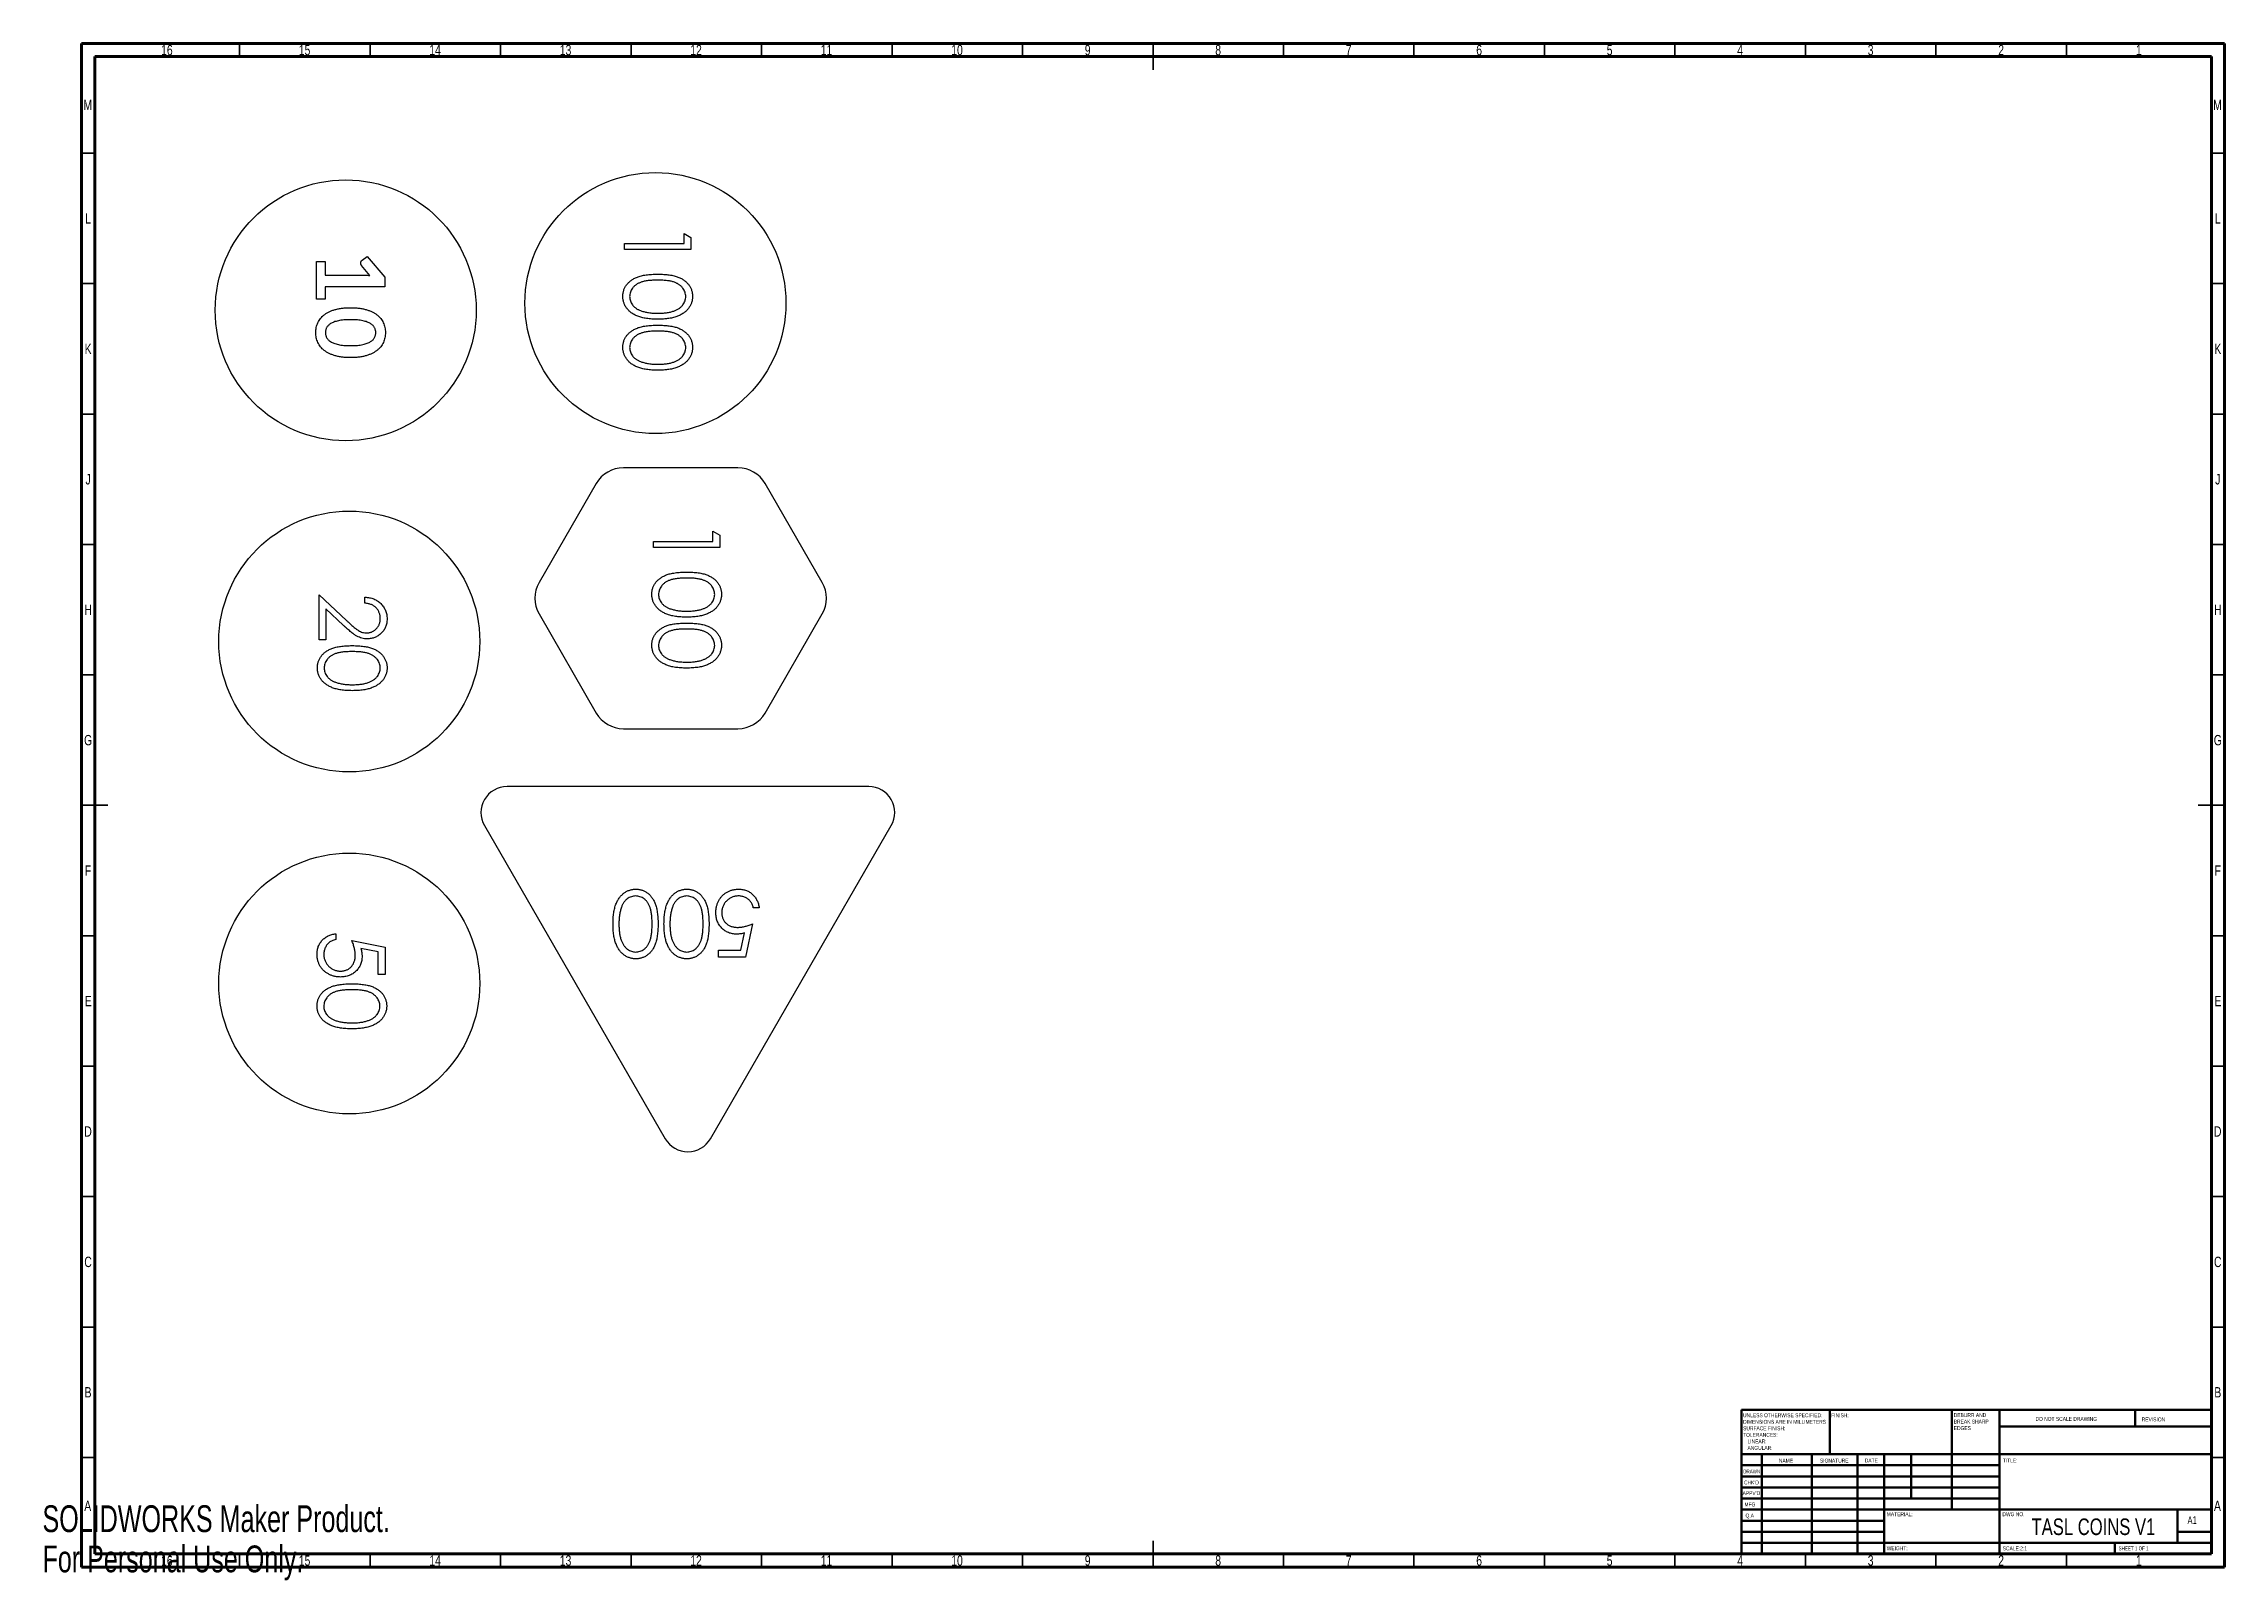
# Model space of a CAD drawing. Header units: millimetres. Extents: x 0 to 836, y 0 to 589.
import ezdxf

# ---------------------------------------------------------------- set-up
doc = ezdxf.new("R2010")
doc.units = ezdxf.units.MM
doc.styles.add('SLDTEXTSTYLE0', font='TXT', dxfattribs={"width": 0.75})
doc.styles.add('SLDTEXTSTYLE1', font='TXT', dxfattribs={"width": 0.686449})
doc.styles.add('SLDTEXTSTYLE2', font='TXT', dxfattribs={"width": 0.6875})
doc.styles.add('SLDTEXTSTYLE3', font='TXT', dxfattribs={"width": 0.7})

msp = doc.modelspace()

# ---------------------------------------------------------------- texts
at = {"color": 7, "linetype": 'Continuous', "lineweight": 0}
for s, insert, char_height, attachment_point, style in [('16', (47.67, 588.51), 3.969, 2, 'SLDTEXTSTYLE0'), ('15', (100.42, 588.51), 3.969, 2, 'SLDTEXTSTYLE0'), ('14', (150.42, 588.51), 3.969, 2, 'SLDTEXTSTYLE0'), ('13', (200.42, 588.51), 3.969, 2, 'SLDTEXTSTYLE0'), ('12', (250.42, 588.51), 3.969, 2, 'SLDTEXTSTYLE0'), ('11', (300.42, 588.51), 3.969, 2, 'SLDTEXTSTYLE0'), ('10', (350.42, 588.51), 3.969, 2, 'SLDTEXTSTYLE0'), ('9', (400.46, 588.51), 3.97, 2, 'SLDTEXTSTYLE0'), ('8', (450.46, 588.51), 3.97, 2, 'SLDTEXTSTYLE0'), ('7', (500.46, 588.51), 3.97, 2, 'SLDTEXTSTYLE0'), ('6', (550.46, 588.51), 3.97, 2, 'SLDTEXTSTYLE0'), ('5', (600.46, 588.51), 3.97, 2, 'SLDTEXTSTYLE0'), ('4', (650.46, 588.51), 3.97, 2, 'SLDTEXTSTYLE0'), ('3', (700.46, 588.51), 3.97, 2, 'SLDTEXTSTYLE0'), ('2', (750.46, 588.51), 3.97, 2, 'SLDTEXTSTYLE0'), ('1', (803.21, 588.51), 3.97, 2, 'SLDTEXTSTYLE0'), ('M', (17.36, 567.46), 3.97, 2, 'SLDTEXTSTYLE0'), ('M', (833.36, 567.46), 3.97, 2, 'SLDTEXTSTYLE0'), ('L', (17.45, 523.96), 3.97, 2, 'SLDTEXTSTYLE0'), ('L', (833.45, 523.96), 3.97, 2, 'SLDTEXTSTYLE0'), ('K', (17.49, 473.96), 3.97, 2, 'SLDTEXTSTYLE0'), ('K', (833.49, 473.96), 3.97, 2, 'SLDTEXTSTYLE0'), ('J', (17.47, 423.96), 3.97, 2, 'SLDTEXTSTYLE0'), ('J', (833.47, 423.96), 3.97, 2, 'SLDTEXTSTYLE0'), ('H', (17.49, 373.96), 3.97, 2, 'SLDTEXTSTYLE0'), ('H', (833.49, 373.96), 3.97, 2, 'SLDTEXTSTYLE0'), ('G', (17.49, 323.96), 3.97, 2, 'SLDTEXTSTYLE0'), ('G', (833.49, 323.96), 3.97, 2, 'SLDTEXTSTYLE0'), ('F', (17.46, 273.96), 3.97, 2, 'SLDTEXTSTYLE0'), ('F', (833.46, 273.96), 3.97, 2, 'SLDTEXTSTYLE0'), ('E', (17.51, 223.96), 3.97, 2, 'SLDTEXTSTYLE0'), ('E', (833.51, 223.96), 3.97, 2, 'SLDTEXTSTYLE0'), ('D', (17.45, 173.96), 3.97, 2, 'SLDTEXTSTYLE0'), ('D', (833.45, 173.96), 3.97, 2, 'SLDTEXTSTYLE0'), ('C', (17.46, 123.96), 3.97, 2, 'SLDTEXTSTYLE0'), ('C', (833.46, 123.96), 3.97, 2, 'SLDTEXTSTYLE0'), ('B', (17.47, 73.96), 3.97, 2, 'SLDTEXTSTYLE0'), ('B', (833.47, 73.96), 3.97, 2, 'SLDTEXTSTYLE0'), ('FINISH:', (685.37, 63.92), 1.5, 1, 'SLDTEXTSTYLE0'), ('DO NOT SCALE DRAWING', (763.61, 62.53), 1.5, 1, 'SLDTEXTSTYLE0'), ('REVISION', (804.33, 62.33), 1.5, 1, 'SLDTEXTSTYLE0'), ('DRAWN', (651.64, 42.38), 1.5, 1, 'SLDTEXTSTYLE1'), ('NAME', (665.32, 46.5), 1.5, 1, 'SLDTEXTSTYLE0'), ('SIGNATURE', (681.03, 46.56), 1.5, 1, 'SLDTEXTSTYLE0'), ('DATE', (698.21, 46.58), 1.5, 1, 'SLDTEXTSTYLE0'), ('TITLE:', (751.09, 46.58), 1.5, 1, 'SLDTEXTSTYLE0'), ("APPV'D", (651.4, 34.07), 1.5, 1, 'SLDTEXTSTYLE0'), ("CHK'D", (651.94, 38.16), 1.5, 1, 'SLDTEXTSTYLE0'), ('A', (17.34, 30.46), 3.97, 2, 'SLDTEXTSTYLE0'), ('MFG', (652.12, 29.72), 1.5, 1, 'SLDTEXTSTYLE0'), ('Q.A', (652.51, 25.5), 1.5, 1, 'SLDTEXTSTYLE0'), ('MATERIAL:', (706.65, 25.99), 1.5, 1, 'SLDTEXTSTYLE0'), ('DWG NO.', (750.95, 25.99), 1.5, 1, 'SLDTEXTSTYLE0'), ('A', (833.34, 30.46), 3.97, 2, 'SLDTEXTSTYLE0'), ('TASL COINS V1', (785.82, 23.61), 6.35, 2, 'SLDTEXTSTYLE0'), ('A1', (821.87, 24.41), 2.91, 1, 'SLDTEXTSTYLE0'), ('16', (47.67, 9.46), 3.969, 2, 'SLDTEXTSTYLE0'), ('15', (100.42, 9.46), 3.969, 2, 'SLDTEXTSTYLE0'), ('14', (150.42, 9.46), 3.969, 2, 'SLDTEXTSTYLE0'), ('13', (200.42, 9.46), 3.969, 2, 'SLDTEXTSTYLE0'), ('12', (250.42, 9.46), 3.969, 2, 'SLDTEXTSTYLE0'), ('11', (300.42, 9.46), 3.969, 2, 'SLDTEXTSTYLE0'), ('10', (350.42, 9.46), 3.969, 2, 'SLDTEXTSTYLE0'), ('9', (400.46, 9.46), 3.97, 2, 'SLDTEXTSTYLE0'), ('8', (450.46, 9.46), 3.97, 2, 'SLDTEXTSTYLE0'), ('7', (500.46, 9.46), 3.97, 2, 'SLDTEXTSTYLE0'), ('6', (550.46, 9.46), 3.97, 2, 'SLDTEXTSTYLE0'), ('5', (600.46, 9.46), 3.97, 2, 'SLDTEXTSTYLE0'), ('4', (650.46, 9.46), 3.97, 2, 'SLDTEXTSTYLE0'), ('3', (700.46, 9.46), 3.97, 2, 'SLDTEXTSTYLE0'), ('WEIGHT:', (706.62, 12.95), 1.499, 1, 'SLDTEXTSTYLE0'), ('2', (750.46, 9.46), 3.97, 2, 'SLDTEXTSTYLE0'), ('SCALE:2:1', (751.07, 12.9), 1.5, 1, 'SLDTEXTSTYLE0'), ('SHEET 1 OF 1', (795.48, 12.9), 1.5, 1, 'SLDTEXTSTYLE2'), ('1', (803.21, 9.46), 3.97, 2, 'SLDTEXTSTYLE0')]:
    msp.add_mtext(s, dxfattribs=dict(at, insert=insert, char_height=char_height, attachment_point=attachment_point, style=style))
at = {"color": 7, "linetype": 'Continuous', "char_height": 10.2762, "attachment_point": 1, "style": 'SLDTEXTSTYLE3'}
for s, insert in [('SOLIDWORKS Maker Product.', (0, 28.66)), ('For Personal Use Only.', (0, 13.25))]:
    msp.add_mtext(s, dxfattribs=dict(at, insert=insert))

# ---------------------------------------------------------------- blocks, each defined once
blk = doc.blocks.new('SW_NOTE_0')
at = {"color": 0, "linetype": 'Continuous', "lineweight": 0, "char_height": 1.5, "attachment_point": 1, "style": 'SLDTEXTSTYLE0'}
for s, insert in [('UNLESS OTHERWISE SPECIFIED:', (0, 1.93)), ('TOLERANCES:', (0, -5.57)), ('SURFACE FINISH:', (0, -3.07)), ('DIMENSIONS ARE IN MILLIMETERS', (0, -0.57)), ('LINEAR:', (1.69, -8.07)), ('ANGULAR:', (1.69, -10.57))]:
    blk.add_mtext(s, dxfattribs=dict(at, insert=insert))
blk = doc.blocks.new('SW_NOTE_0_1')
at = {"color": 0, "linetype": 'Continuous', "lineweight": 0, "char_height": 1.5, "attachment_point": 1, "style": 'SLDTEXTSTYLE0'}
for s, insert in [('DEBURR AND', (0, 1.93)), ('BREAK SHARP', (0, -0.57)), ('EDGES', (0, -3.07))]:
    blk.add_mtext(s, dxfattribs=dict(at, insert=insert))

# ---------------------------------------------------------------- linework, layer by layer
at = {"color": 7, "linetype": 'Continuous', "lineweight": 70}
for p, q in [((15, 5), (15, 589)), ((15, 589), (836, 589)), ((836, 589), (836, 5)), ((20, 10), (20, 584)), ((20, 584), (831, 584)), ((831, 584), (831, 10)), ((831, 10), (20, 10)), ((836, 5), (15, 5))]:
    msp.add_line(p, q, dxfattribs=at)
at = {"color": 7, "linetype": 'Continuous', "lineweight": 35}
for p, q in [((75.5, 584), (75.5, 589)), ((125.5, 584), (125.5, 589)), ((175.5, 584), (175.5, 589)), ((225.5, 584), (225.5, 589)), ((275.5, 584), (275.5, 589)), ((325.5, 584), (325.5, 589)), ((375.5, 584), (375.5, 589)), ((425.5, 589), (425.5, 579)), ((425.5, 584), (425.5, 589)), ((475.5, 584), (475.5, 589)), ((525.5, 584), (525.5, 589)), ((575.5, 584), (575.5, 589)), ((625.5, 584), (625.5, 589)), ((675.5, 584), (675.5, 589)), ((725.5, 584), (725.5, 589)), ((775.5, 584), (775.5, 589)), ((20, 547), (15, 547)), ((831, 547), (836, 547)), ((20, 497), (15, 497)), ((831, 497), (836, 497)), ((20, 447), (15, 447)), ((831, 447), (836, 447)), ((20, 397), (15, 397)), ((831, 397), (836, 397)), ((20, 347), (15, 347)), ((831, 347), (836, 347)), ((15, 297), (25, 297)), ((20, 297), (15, 297)), ((836, 297), (826, 297)), ((831, 297), (836, 297)), ((20, 247), (15, 247)), ((831, 247), (836, 247)), ((20, 197), (15, 197)), ((831, 197), (836, 197)), ((20, 147), (15, 147)), ((831, 147), (836, 147)), ((20, 97), (15, 97)), ((831, 97), (836, 97)), ((20, 47), (15, 47)), ((831, 47), (836, 47)), ((75.5, 10), (75.5, 5)), ((125.5, 10), (125.5, 5)), ((175.5, 10), (175.5, 5)), ((225.5, 10), (225.5, 5)), ((275.5, 10), (275.5, 5)), ((325.5, 10), (325.5, 5)), ((375.5, 10), (375.5, 5)), ((425.5, 5), (425.5, 15)), ((425.5, 10), (425.5, 5)), ((475.5, 10), (475.5, 5)), ((525.5, 10), (525.5, 5)), ((575.5, 10), (575.5, 5)), ((625.5, 10), (625.5, 5)), ((675.5, 10), (675.5, 5)), ((725.5, 10), (725.5, 5)), ((775.5, 10), (775.5, 5))]:
    msp.add_line(p, q, dxfattribs=at)
at = {"color": 7, "linetype": 'Continuous', "lineweight": 25}
for p, q in [((223.02, 512.32), (245.82, 512.32)), ((223.02, 510.04), (223.02, 512.32)), ((248.42, 510.04), (223.02, 510.04)), ((245.82, 516.23), (248.42, 514.73)), ((245.82, 512.32), (245.82, 516.23)), ((248.42, 514.73), (248.42, 510.04)), ((105, 505.49), (108.34, 505.49)), ((105, 491.04), (105, 505.49)), ((108.34, 505.49), (108.34, 500.19)), ((125.43, 500.14), (122.28, 503.9)), ((122.44, 505.96), (124.38, 507.36)), ((124.38, 507.36), (131.15, 499.4)), ((108.34, 500.19), (123.57, 500.19)), ((108.34, 495.74), (108.34, 491.04)), ((131.15, 495.74), (108.34, 495.74)), ((131.15, 499.4), (131.15, 495.74)), ((108.34, 491.04), (105, 491.04)), ((266.47, 426.36), (222.59, 426.36)), ((212.2, 420.36), (190.26, 382.36)), ((298.8, 382.36), (276.86, 420.36)), ((256.91, 402.03), (259.51, 400.54)), ((256.91, 398.12), (256.91, 402.03)), ((234.11, 395.84), (234.11, 398.12)), ((234.11, 398.12), (256.91, 398.12)), ((259.51, 395.84), (234.11, 395.84)), ((259.51, 400.54), (259.51, 395.84)), ((105.98, 377.74), (116.49, 367.89)), ((105.98, 360.48), (105.98, 377.74)), ((123.56, 374.48), (123.56, 376.76)), ((108.58, 372.3), (108.58, 360.48)), ((115.36, 365.94), (108.58, 372.3)), ((190.26, 370.36), (212.2, 332.36)), ((276.86, 332.36), (298.8, 370.36)), ((108.58, 360.48), (105.98, 360.48)), ((222.59, 326.36), (266.47, 326.36)), ((316.57, 304.2), (178.01, 304.2)), ((169.35, 289.2), (238.63, 169.2)), ((255.95, 169.2), (325.24, 289.2)), ((272, 251.51), (269.4, 238.81)), ((274.61, 257.69), (272.33, 257.69)), ((112.36, 247.78), (112.36, 245.5)), ((118.54, 245.18), (131.24, 242.57)), ((131.24, 242.57), (131.24, 232.15)), ((267.61, 241.41), (268.98, 248.09)), ((128.64, 240.79), (121.96, 242.16)), ((128.64, 232.15), (128.64, 240.79)), ((258.97, 241.41), (267.61, 241.41)), ((258.97, 238.81), (258.97, 241.41)), ((269.4, 238.81), (258.97, 238.81)), ((131.24, 232.15), (128.64, 232.15))]:
    msp.add_line(p, q, dxfattribs=at)
at = {"color": 7, "linetype": 'Continuous', "lineweight": 50}
for p, q in [((651, 65.25), (831, 65.25)), ((651, 65.25), (651, 10)), ((684.8, 48.25), (684.8, 65.25)), ((731.6, 65.25), (731.6, 27)), ((749.8, 65.25), (749.8, 10)), ((831, 58.88), (749.8, 58.88)), ((801.8, 58.88), (801.8, 65.25)), ((831, 48.25), (651, 48.25)), ((749.8, 44), (651, 44)), ((658.8, 48.25), (658.8, 10)), ((677.99, 48.25), (677.99, 10)), ((695.4, 48.25), (695.4, 10)), ((705.6, 10), (705.6, 48.25)), ((716, 31.25), (716, 48.25)), ((749.8, 39.75), (651, 39.75)), ((749.8, 35.5), (651, 35.5)), ((749.8, 31.25), (651, 31.25)), ((705.6, 27), (651, 27)), ((705.6, 27), (831, 27)), ((818, 14.25), (818, 27)), ((705.6, 22.75), (651, 22.75)), ((705.6, 18.5), (651, 18.5)), ((831, 18.5), (818, 18.5)), ((651, 14.25), (831, 14.25)), ((794, 10), (794, 14.25))]:
    msp.add_line(p, q, dxfattribs=at)
at = {"color": 7, "linetype": 'Continuous', "lineweight": 25}
for centre in [(116.18, 486.77), (234.87, 489.53), (117.56, 359.8), (117.56, 228.68)]:
    msp.add_circle(centre, 50, dxfattribs=at)
for centre, radius, start, end in [((222.59, 414.36), 12, 90, 150), ((266.47, 414.36), 12, 30, 90), ((200.65, 376.36), 12, 150, 210), ((288.41, 376.36), 12, 330, 30), ((222.59, 338.36), 12, 210, 270), ((266.47, 338.36), 12, 270, 330), ((178.01, 294.2), 10, 90, 210), ((316.57, 294.2), 10, 330, 90), ((247.29, 174.2), 10, 210, 330)]:
    msp.add_arc(centre, radius, start, end, dxfattribs=at)
for points, knots in [([(122.28, 503.9), (122.21, 504), (122.07, 504.2), (121.96, 504.53), (121.93, 504.84), (121.94, 505.13), (122.03, 505.4), (122.13, 505.63), (122.27, 505.82), (122.39, 505.92), (122.44, 505.96)], [0, 0, 0, 0, 0.166935, 0.313967, 0.44686, 0.574814, 0.693786, 0.806963, 0.909523, 1, 1, 1, 1]), ([(123.57, 500.19), (123.87, 500.19), (124.49, 500.18), (125.11, 500.16), (125.43, 500.14)], [0, 0, 0, 0, 0.494229, 1, 1, 1, 1]), ([(222.37, 492.1), (222.37, 492.3), (222.38, 492.7), (222.45, 493.28), (222.56, 493.85), (222.71, 494.41), (222.9, 494.95), (223.15, 495.47), (223.44, 495.98), (223.76, 496.48), (224.14, 496.95), (224.55, 497.4), (225.01, 497.82), (225.51, 498.21), (226.06, 498.58), (226.64, 498.92), (227.27, 499.23), (227.95, 499.52), (228.68, 499.77), (229.48, 500), (230.36, 500.18), (231.29, 500.33), (232.3, 500.45), (233.38, 500.54), (234.52, 500.59), (235.31, 500.59), (235.71, 500.6)], [0, 0, 0, 0, 0.033787, 0.066622, 0.099285, 0.131361, 0.163585, 0.196104, 0.228902, 0.262158, 0.295991, 0.330218, 0.36506, 0.400951, 0.43762, 0.475708, 0.515381, 0.556414, 0.599765, 0.646424, 0.696431, 0.749782, 0.806573, 0.867436, 0.931887, 1, 1, 1, 1]), ([(235.72, 498.32), (235.38, 498.31), (234.72, 498.31), (233.77, 498.27), (232.87, 498.21), (232.04, 498.13), (231.28, 498.02), (230.58, 497.89), (229.94, 497.73), (229.36, 497.55), (228.84, 497.34), (228.35, 497.11), (227.89, 496.86), (227.46, 496.58), (227.07, 496.28), (226.71, 495.96), (226.38, 495.61), (225.99, 495.13), (225.59, 494.49), (225.24, 493.69), (225.02, 492.87), (224.99, 492.31), (224.97, 492.03)], [0, 0, 0, 0, 0.072951, 0.141584, 0.205926, 0.265301, 0.320597, 0.371817, 0.41879, 0.461699, 0.502134, 0.540804, 0.578181, 0.614297, 0.649678, 0.684299, 0.718359, 0.752081, 0.817652, 0.879722, 0.939966, 1, 1, 1, 1]), ([(235.71, 500.6), (236.12, 500.59), (236.91, 500.59), (238.06, 500.54), (239.14, 500.45), (240.15, 500.33), (241.09, 500.19), (241.96, 500), (242.75, 499.78), (243.48, 499.53), (244.15, 499.25), (244.78, 498.94), (245.36, 498.6), (245.91, 498.24), (246.41, 497.84), (246.87, 497.42), (247.28, 496.97), (247.66, 496.5), (247.99, 496), (248.28, 495.48), (248.53, 494.96), (248.72, 494.41), (248.88, 493.85), (248.99, 493.28), (249.06, 492.7), (249.07, 492.3), (249.07, 492.1)], [0, 0, 0, 0, 0.068595, 0.133246, 0.194313, 0.251279, 0.304513, 0.354235, 0.400481, 0.443411, 0.484015, 0.523252, 0.561042, 0.5979, 0.633518, 0.668314, 0.702496, 0.736685, 0.770293, 0.803437, 0.835913, 0.86846, 0.900847, 0.933467, 0.966258, 1, 1, 1, 1]), ([(246.47, 492.03), (246.45, 492.31), (246.42, 492.87), (246.21, 493.7), (245.85, 494.5), (245.45, 495.13), (245.07, 495.61), (244.74, 495.96), (244.38, 496.28), (243.99, 496.57), (243.56, 496.85), (243.11, 497.1), (242.61, 497.33), (242.09, 497.54), (241.51, 497.73), (240.87, 497.88), (240.17, 498.02), (239.41, 498.12), (238.58, 498.21), (237.68, 498.27), (236.72, 498.31), (236.06, 498.31), (235.72, 498.32)], [0, 0, 0, 0, 0.060387, 0.120883, 0.182755, 0.247811, 0.281299, 0.315088, 0.349702, 0.384857, 0.420966, 0.458511, 0.497175, 0.537602, 0.580503, 0.627468, 0.678388, 0.733983, 0.793747, 0.857714, 0.926698, 1, 1, 1, 1]), ([(104.71, 478.22), (104.73, 478.56), (104.75, 479.22), (104.89, 480.19), (105.15, 481.12), (105.5, 482.02), (105.95, 482.86), (106.52, 483.65), (107.18, 484.39), (107.96, 485.06), (108.84, 485.67), (109.84, 486.2), (110.94, 486.67), (112.15, 487.06), (113.47, 487.38), (114.9, 487.59), (116.44, 487.73), (117.51, 487.75), (118.06, 487.76)], [0, 0, 0, 0, 0.054395, 0.107331, 0.159217, 0.211177, 0.262953, 0.315082, 0.36856, 0.423706, 0.481467, 0.542229, 0.606498, 0.675299, 0.748588, 0.827057, 0.910561, 1, 1, 1, 1]), ([(118.06, 487.76), (118.61, 487.75), (119.68, 487.73), (121.23, 487.6), (122.66, 487.38), (123.97, 487.06), (125.18, 486.66), (126.28, 486.2), (127.27, 485.67), (128.15, 485.06), (128.92, 484.39), (129.6, 483.66), (130.16, 482.86), (130.62, 482.02), (130.96, 481.12), (131.23, 480.19), (131.37, 479.22), (131.39, 478.56), (131.41, 478.22)], [0, 0, 0, 0, 0.089742, 0.173547, 0.251754, 0.324785, 0.393333, 0.457616, 0.518392, 0.575933, 0.631091, 0.684772, 0.736913, 0.7887, 0.840672, 0.892645, 0.945593, 1, 1, 1, 1]), ([(235.71, 483.34), (235.32, 483.34), (234.56, 483.35), (233.46, 483.4), (232.41, 483.49), (231.43, 483.61), (230.51, 483.77), (229.64, 483.97), (228.84, 484.2), (228.1, 484.47), (227.41, 484.77), (226.76, 485.1), (226.16, 485.45), (225.6, 485.83), (225.08, 486.24), (224.62, 486.68), (224.19, 487.14), (223.8, 487.63), (223.47, 488.14), (223.17, 488.66), (222.93, 489.2), (222.72, 489.75), (222.56, 490.32), (222.45, 490.9), (222.38, 491.5), (222.37, 491.9), (222.37, 492.1)], [0, 0, 0, 0, 0.065063, 0.126773, 0.185516, 0.240765, 0.29298, 0.34225, 0.388919, 0.432776, 0.474628, 0.514775, 0.553606, 0.591426, 0.628028, 0.663804, 0.698984, 0.733591, 0.767628, 0.801208, 0.834264, 0.866981, 0.89972, 0.932702, 0.966176, 1, 1, 1, 1]), ([(224.97, 492.03), (224.99, 491.75), (225.01, 491.18), (225.23, 490.36), (225.57, 489.57), (225.97, 488.94), (226.35, 488.47), (226.67, 488.12), (227.03, 487.81), (227.43, 487.52), (227.85, 487.24), (228.31, 487), (228.81, 486.77), (229.16, 486.64), (229.33, 486.58)], [0, 0, 0, 0, 0.112813, 0.225394, 0.339595, 0.459675, 0.521735, 0.583926, 0.648174, 0.713881, 0.781004, 0.851451, 0.924051, 1, 1, 1, 1]), ([(229.33, 486.58), (229.56, 486.5), (230.02, 486.35), (230.74, 486.14), (231.48, 485.99), (232.26, 485.84), (233.08, 485.75), (233.93, 485.67), (234.81, 485.62), (235.41, 485.62), (235.72, 485.62)], [0, 0, 0, 0, 0.110588, 0.224542, 0.342503, 0.464324, 0.590756, 0.722227, 0.858843, 1, 1, 1, 1]), ([(249.07, 492.1), (249.07, 491.9), (249.06, 491.5), (248.99, 490.91), (248.88, 490.33), (248.72, 489.76), (248.52, 489.21), (248.28, 488.67), (247.99, 488.15), (247.65, 487.64), (247.27, 487.16), (246.85, 486.7), (246.38, 486.26), (245.86, 485.85), (245.3, 485.47), (244.7, 485.11), (244.05, 484.79), (243.36, 484.48), (242.61, 484.21), (241.81, 483.97), (240.94, 483.78), (240.01, 483.62), (239.02, 483.49), (237.97, 483.4), (236.86, 483.35), (236.1, 483.34), (235.71, 483.34)], [0, 0, 0, 0, 0.033788, 0.067194, 0.099862, 0.132567, 0.165151, 0.197913, 0.231319, 0.265083, 0.299255, 0.334399, 0.369943, 0.406284, 0.444064, 0.482998, 0.523354, 0.565537, 0.609613, 0.656391, 0.705885, 0.758325, 0.813832, 0.872795, 0.934722, 1, 1, 1, 1]), ([(235.72, 485.62), (236.03, 485.62), (236.62, 485.63), (237.5, 485.66), (238.33, 485.73), (239.12, 485.82), (239.86, 485.95), (240.57, 486.08), (241.23, 486.27), (241.85, 486.46), (242.43, 486.68), (242.97, 486.93), (243.47, 487.19), (243.93, 487.48), (244.35, 487.78), (244.73, 488.12), (245.07, 488.46), (245.45, 488.95), (245.85, 489.58), (246.21, 490.37), (246.42, 491.19), (246.45, 491.75), (246.47, 492.03)], [0, 0, 0, 0, 0.065681, 0.128486, 0.188175, 0.245106, 0.299448, 0.350823, 0.399942, 0.446672, 0.491255, 0.533376, 0.573853, 0.612526, 0.649597, 0.685532, 0.720106, 0.753838, 0.818925, 0.880493, 0.940311, 1, 1, 1, 1]), ([(118.06, 468.62), (117.51, 468.63), (116.44, 468.64), (114.9, 468.78), (113.47, 469.01), (112.15, 469.32), (110.94, 469.73), (109.84, 470.2), (108.84, 470.73), (107.96, 471.35), (107.19, 472.02), (106.51, 472.76), (105.95, 473.56), (105.5, 474.41), (105.15, 475.32), (104.89, 476.25), (104.75, 477.23), (104.73, 477.89), (104.71, 478.22)], [0, 0, 0, 0, 0.089235, 0.172548, 0.250882, 0.32407, 0.392802, 0.457035, 0.517793, 0.575582, 0.630789, 0.684145, 0.736615, 0.78877, 0.840874, 0.892914, 0.94573, 1, 1, 1, 1]), ([(118.06, 483.15), (117.61, 483.15), (116.74, 483.14), (115.51, 483.06), (114.39, 482.94), (113.39, 482.76), (112.5, 482.54), (111.71, 482.29), (111.02, 482), (110.41, 481.68), (109.9, 481.32), (109.46, 480.94), (109.11, 480.53), (108.85, 480.09), (108.66, 479.63), (108.51, 479.17), (108.43, 478.7), (108.42, 478.38), (108.41, 478.22)], [0, 0, 0, 0, 0.112753, 0.215285, 0.308223, 0.391912, 0.467417, 0.536249, 0.59842, 0.655067, 0.70643, 0.754031, 0.798333, 0.840346, 0.880939, 0.92085, 0.960484, 1, 1, 1, 1]), ([(108.41, 478.22), (108.42, 478.06), (108.43, 477.74), (108.51, 477.26), (108.66, 476.8), (108.85, 476.34), (109.11, 475.89), (109.46, 475.48), (109.9, 475.09), (110.41, 474.72), (111.02, 474.4), (111.71, 474.1), (112.5, 473.85), (113.39, 473.62), (114.39, 473.44), (115.51, 473.31), (116.74, 473.23), (117.61, 473.23), (118.06, 473.22)], [0, 0, 0, 0, 0.039808, 0.079729, 0.119913, 0.16076, 0.202996, 0.247473, 0.295196, 0.346627, 0.403281, 0.465404, 0.533994, 0.609338, 0.692811, 0.785472, 0.887644, 1, 1, 1, 1]), ([(127.7, 478.22), (127.7, 478.38), (127.69, 478.7), (127.6, 479.17), (127.46, 479.63), (127.26, 480.09), (127, 480.53), (126.65, 480.94), (126.22, 481.32), (125.7, 481.68), (125.1, 482), (124.4, 482.29), (123.61, 482.54), (122.72, 482.76), (121.73, 482.94), (120.61, 483.06), (119.38, 483.14), (118.51, 483.15), (118.06, 483.15)], [0, 0, 0, 0, 0.039531, 0.079182, 0.119109, 0.159718, 0.201747, 0.246067, 0.293364, 0.345104, 0.401773, 0.463969, 0.532828, 0.608363, 0.692086, 0.78463, 0.887636, 1, 1, 1, 1]), ([(131.41, 478.22), (131.39, 477.89), (131.37, 477.23), (131.23, 476.25), (130.96, 475.32), (130.62, 474.41), (130.16, 473.56), (129.6, 472.76), (128.92, 472.03), (128.15, 471.35), (127.27, 470.73), (126.28, 470.2), (125.18, 469.73), (123.97, 469.32), (122.66, 469.01), (121.23, 468.78), (119.68, 468.64), (118.61, 468.63), (118.06, 468.62)], [0, 0, 0, 0, 0.0542824, 0.1071099, 0.1592356, 0.2113521, 0.2635182, 0.3160005, 0.3695586, 0.4247772, 0.4823479, 0.5431196, 0.6073669, 0.6758472, 0.7487769, 0.82685, 0.9104627, 1, 1, 1, 1]), ([(118.06, 473.22), (118.51, 473.23), (119.38, 473.23), (120.61, 473.31), (121.73, 473.44), (122.72, 473.62), (123.61, 473.85), (124.4, 474.1), (125.1, 474.4), (125.7, 474.73), (126.22, 475.09), (126.65, 475.48), (127, 475.89), (127.26, 476.34), (127.46, 476.8), (127.6, 477.26), (127.69, 477.74), (127.7, 478.06), (127.7, 478.22)], [0, 0, 0, 0, 0.111969, 0.214613, 0.306881, 0.390387, 0.465761, 0.534379, 0.596525, 0.653202, 0.705007, 0.752429, 0.796923, 0.839176, 0.88004, 0.92024, 0.960176, 1, 1, 1, 1]), ([(222.37, 472.56), (222.37, 472.76), (222.38, 473.16), (222.45, 473.75), (222.56, 474.31), (222.71, 474.87), (222.9, 475.41), (223.15, 475.93), (223.44, 476.44), (223.76, 476.94), (224.14, 477.41), (224.55, 477.86), (225.01, 478.28), (225.51, 478.67), (226.06, 479.04), (226.64, 479.38), (227.27, 479.69), (227.95, 479.98), (228.68, 480.24), (229.48, 480.46), (230.36, 480.64), (231.29, 480.79), (232.3, 480.91), (233.38, 481), (234.52, 481.05), (235.31, 481.05), (235.71, 481.06)], [0, 0, 0, 0, 0.033787, 0.066622, 0.099285, 0.131361, 0.163585, 0.196104, 0.228902, 0.262158, 0.295991, 0.330218, 0.36506, 0.400951, 0.43762, 0.475708, 0.515381, 0.556414, 0.599765, 0.646424, 0.696431, 0.749782, 0.806573, 0.867436, 0.931887, 1, 1, 1, 1]), ([(235.72, 478.78), (235.38, 478.78), (234.72, 478.77), (233.77, 478.73), (232.87, 478.67), (232.04, 478.59), (231.28, 478.48), (230.58, 478.35), (229.94, 478.19), (229.36, 478.01), (228.84, 477.8), (228.35, 477.57), (227.89, 477.32), (227.46, 477.04), (227.07, 476.74), (226.71, 476.42), (226.38, 476.07), (225.99, 475.59), (225.59, 474.96), (225.24, 474.15), (225.02, 473.33), (224.99, 472.77), (224.97, 472.49)], [0, 0, 0, 0, 0.072951, 0.141584, 0.205926, 0.265301, 0.320597, 0.371817, 0.41879, 0.461699, 0.502134, 0.540804, 0.578181, 0.614297, 0.649678, 0.684299, 0.718359, 0.752081, 0.817652, 0.879722, 0.939966, 1, 1, 1, 1]), ([(235.71, 481.06), (236.12, 481.05), (236.91, 481.05), (238.06, 481), (239.14, 480.91), (240.15, 480.8), (241.09, 480.65), (241.96, 480.46), (242.75, 480.25), (243.48, 480), (244.15, 479.71), (244.78, 479.4), (245.36, 479.06), (245.91, 478.7), (246.41, 478.3), (246.87, 477.89), (247.28, 477.43), (247.66, 476.96), (247.99, 476.46), (248.28, 475.94), (248.53, 475.42), (248.72, 474.87), (248.88, 474.32), (248.99, 473.75), (249.06, 473.16), (249.07, 472.76), (249.07, 472.56)], [0, 0, 0, 0, 0.068595, 0.133246, 0.194313, 0.251279, 0.304513, 0.354235, 0.400481, 0.443411, 0.484015, 0.523252, 0.561042, 0.5979, 0.633518, 0.668314, 0.702496, 0.736685, 0.770293, 0.803437, 0.835913, 0.86846, 0.900847, 0.933467, 0.966258, 1, 1, 1, 1]), ([(246.47, 472.49), (246.45, 472.77), (246.42, 473.33), (246.21, 474.16), (245.85, 474.96), (245.45, 475.59), (245.07, 476.08), (244.74, 476.42), (244.38, 476.74), (243.99, 477.03), (243.56, 477.31), (243.11, 477.56), (242.61, 477.79), (242.09, 478), (241.51, 478.19), (240.87, 478.34), (240.17, 478.48), (239.41, 478.58), (238.58, 478.67), (237.68, 478.73), (236.72, 478.77), (236.06, 478.78), (235.72, 478.78)], [0, 0, 0, 0, 0.060387, 0.120883, 0.182755, 0.247811, 0.281299, 0.315088, 0.349702, 0.384857, 0.420966, 0.458511, 0.497175, 0.537602, 0.580503, 0.627468, 0.678388, 0.733983, 0.793747, 0.857714, 0.926698, 1, 1, 1, 1]), ([(235.71, 463.8), (235.32, 463.8), (234.56, 463.81), (233.46, 463.86), (232.41, 463.95), (231.43, 464.07), (230.51, 464.23), (229.64, 464.43), (228.84, 464.66), (228.1, 464.93), (227.41, 465.23), (226.76, 465.56), (226.16, 465.91), (225.6, 466.29), (225.08, 466.7), (224.62, 467.14), (224.19, 467.6), (223.8, 468.09), (223.47, 468.6), (223.17, 469.12), (222.93, 469.67), (222.72, 470.22), (222.56, 470.78), (222.45, 471.37), (222.38, 471.96), (222.37, 472.36), (222.37, 472.56)], [0, 0, 0, 0, 0.065063, 0.126773, 0.185516, 0.240765, 0.29298, 0.34225, 0.388919, 0.432776, 0.474628, 0.514775, 0.553606, 0.591426, 0.628028, 0.663804, 0.698984, 0.733591, 0.767628, 0.801208, 0.834264, 0.866981, 0.89972, 0.932702, 0.966176, 1, 1, 1, 1]), ([(224.97, 472.49), (224.99, 472.21), (225.01, 471.64), (225.23, 470.82), (225.57, 470.03), (225.97, 469.4), (226.35, 468.93), (226.67, 468.59), (227.03, 468.27), (227.43, 467.98), (227.85, 467.71), (228.31, 467.46), (228.81, 467.23), (229.16, 467.1), (229.33, 467.04)], [0, 0, 0, 0, 0.112813, 0.225394, 0.339595, 0.459675, 0.521735, 0.583926, 0.648174, 0.713881, 0.781004, 0.851451, 0.924051, 1, 1, 1, 1]), ([(249.07, 472.56), (249.07, 472.36), (249.06, 471.96), (248.99, 471.37), (248.88, 470.79), (248.72, 470.22), (248.52, 469.67), (248.28, 469.13), (247.99, 468.61), (247.65, 468.11), (247.27, 467.62), (246.85, 467.16), (246.38, 466.73), (245.86, 466.31), (245.3, 465.94), (244.7, 465.58), (244.05, 465.25), (243.36, 464.94), (242.61, 464.68), (241.81, 464.43), (240.94, 464.24), (240.01, 464.08), (239.02, 463.95), (237.97, 463.86), (236.86, 463.81), (236.1, 463.8), (235.71, 463.8)], [0, 0, 0, 0, 0.033788, 0.067194, 0.099862, 0.132567, 0.165151, 0.197913, 0.231319, 0.265083, 0.299255, 0.334399, 0.369943, 0.406284, 0.444064, 0.482998, 0.523354, 0.565537, 0.609613, 0.656391, 0.705885, 0.758325, 0.813832, 0.872795, 0.934722, 1, 1, 1, 1]), ([(235.72, 466.08), (236.03, 466.08), (236.62, 466.09), (237.5, 466.12), (238.33, 466.2), (239.12, 466.28), (239.86, 466.41), (240.57, 466.54), (241.23, 466.73), (241.85, 466.92), (242.43, 467.15), (242.97, 467.39), (243.47, 467.65), (243.93, 467.94), (244.35, 468.24), (244.73, 468.58), (245.07, 468.92), (245.45, 469.41), (245.85, 470.04), (246.21, 470.83), (246.42, 471.65), (246.45, 472.21), (246.47, 472.49)], [0, 0, 0, 0, 0.065681, 0.128486, 0.188175, 0.245106, 0.299448, 0.350823, 0.399942, 0.446672, 0.491255, 0.533376, 0.573853, 0.612526, 0.649597, 0.685532, 0.720106, 0.753838, 0.818925, 0.880493, 0.940311, 1, 1, 1, 1]), ([(229.33, 467.04), (229.56, 466.96), (230.02, 466.81), (230.74, 466.61), (231.48, 466.45), (232.26, 466.31), (233.08, 466.21), (233.93, 466.13), (234.81, 466.09), (235.41, 466.08), (235.72, 466.08)], [0, 0, 0, 0, 0.110588, 0.224542, 0.342503, 0.464324, 0.590756, 0.722227, 0.858843, 1, 1, 1, 1]), ([(233.46, 377.91), (233.47, 378.11), (233.47, 378.5), (233.54, 379.09), (233.65, 379.66), (233.81, 380.21), (234, 380.75), (234.25, 381.28), (234.53, 381.79), (234.86, 382.28), (235.23, 382.75), (235.64, 383.2), (236.1, 383.62), (236.61, 384.01), (237.15, 384.38), (237.74, 384.72), (238.37, 385.04), (239.04, 385.32), (239.78, 385.58), (240.58, 385.8), (241.45, 385.98), (242.39, 386.13), (243.39, 386.26), (244.47, 386.34), (245.61, 386.39), (246.4, 386.4), (246.8, 386.4)], [0, 0, 0, 0, 0.033787, 0.066622, 0.099285, 0.131361, 0.163585, 0.196104, 0.228902, 0.262158, 0.295991, 0.330218, 0.36506, 0.400951, 0.43762, 0.475708, 0.515381, 0.556414, 0.599765, 0.646424, 0.696431, 0.749782, 0.806573, 0.867436, 0.931887, 1, 1, 1, 1]), ([(246.8, 386.4), (247.21, 386.4), (248, 386.39), (249.15, 386.34), (250.23, 386.26), (251.24, 386.14), (252.18, 386), (253.05, 385.81), (253.84, 385.59), (254.57, 385.34), (255.24, 385.06), (255.87, 384.75), (256.45, 384.4), (257, 384.04), (257.5, 383.65), (257.96, 383.23), (258.37, 382.78), (258.75, 382.3), (259.08, 381.8), (259.37, 381.29), (259.62, 380.76), (259.81, 380.22), (259.98, 379.66), (260.09, 379.09), (260.15, 378.5), (260.16, 378.11), (260.16, 377.91)], [0, 0, 0, 0, 0.068595, 0.133246, 0.194313, 0.251279, 0.304513, 0.354235, 0.400481, 0.443411, 0.484015, 0.523252, 0.561042, 0.5979, 0.633518, 0.668314, 0.702496, 0.736685, 0.770293, 0.803437, 0.835913, 0.86846, 0.900847, 0.933467, 0.966258, 1, 1, 1, 1]), ([(123.56, 376.76), (123.86, 376.75), (124.46, 376.72), (125.32, 376.58), (126.15, 376.39), (126.94, 376.11), (127.68, 375.77), (128.38, 375.36), (129.04, 374.87), (129.66, 374.32), (130.22, 373.72), (130.7, 373.07), (131.11, 372.39), (131.45, 371.67), (131.71, 370.92), (131.9, 370.14), (132.01, 369.32), (132.02, 368.76), (132.03, 368.48)], [0, 0, 0, 0, 0.068791, 0.135103, 0.198979, 0.261904, 0.323495, 0.385195, 0.446969, 0.509765, 0.572251, 0.633405, 0.693251, 0.752583, 0.812579, 0.873275, 0.93555, 1, 1, 1, 1]), ([(246.8, 369.14), (246.41, 369.15), (245.66, 369.16), (244.55, 369.2), (243.51, 369.3), (242.52, 369.41), (241.6, 369.58), (240.74, 369.78), (239.93, 370), (239.19, 370.27), (238.5, 370.58), (237.86, 370.9), (237.25, 371.25), (236.69, 371.63), (236.18, 372.04), (235.71, 372.48), (235.28, 372.94), (234.9, 373.43), (234.56, 373.94), (234.26, 374.47), (234.02, 375.01), (233.82, 375.56), (233.66, 376.13), (233.55, 376.71), (233.47, 377.3), (233.47, 377.71), (233.46, 377.91)], [0, 0, 0, 0, 0.065063, 0.126773, 0.185516, 0.240765, 0.29298, 0.34225, 0.388919, 0.432776, 0.474628, 0.514775, 0.553606, 0.591426, 0.628028, 0.663804, 0.698984, 0.733591, 0.767628, 0.801208, 0.834264, 0.866981, 0.89972, 0.932702, 0.966176, 1, 1, 1, 1]), ([(246.81, 384.12), (246.47, 384.12), (245.82, 384.12), (244.86, 384.07), (243.97, 384.01), (243.14, 383.94), (242.37, 383.82), (241.67, 383.69), (241.03, 383.54), (240.46, 383.35), (239.93, 383.14), (239.44, 382.91), (238.98, 382.66), (238.55, 382.39), (238.16, 382.09), (237.8, 381.77), (237.47, 381.42), (237.08, 380.94), (236.68, 380.3), (236.33, 379.5), (236.11, 378.67), (236.08, 378.11), (236.07, 377.83)], [0, 0, 0, 0, 0.072951, 0.141584, 0.205926, 0.265301, 0.320597, 0.371817, 0.41879, 0.461699, 0.502134, 0.540804, 0.578181, 0.614297, 0.649678, 0.684299, 0.718359, 0.752081, 0.817652, 0.879722, 0.939966, 1, 1, 1, 1]), ([(236.07, 377.83), (236.08, 377.55), (236.1, 376.99), (236.33, 376.17), (236.66, 375.37), (237.06, 374.75), (237.44, 374.27), (237.77, 373.93), (238.13, 373.62), (238.52, 373.32), (238.95, 373.05), (239.41, 372.8), (239.9, 372.58), (240.25, 372.45), (240.43, 372.38)], [0, 0, 0, 0, 0.112813, 0.225394, 0.339595, 0.459675, 0.521735, 0.583926, 0.648174, 0.713881, 0.781004, 0.851451, 0.924051, 1, 1, 1, 1]), ([(260.16, 377.91), (260.16, 377.71), (260.15, 377.3), (260.09, 376.71), (259.97, 376.13), (259.82, 375.57), (259.62, 375.01), (259.37, 374.48), (259.08, 373.95), (258.74, 373.45), (258.37, 372.96), (257.94, 372.5), (257.47, 372.07), (256.96, 371.66), (256.4, 371.28), (255.8, 370.92), (255.14, 370.6), (254.45, 370.29), (253.7, 370.02), (252.9, 369.78), (252.03, 369.58), (251.11, 369.42), (250.12, 369.3), (249.07, 369.2), (247.95, 369.15), (247.19, 369.15), (246.8, 369.14)], [0, 0, 0, 0, 0.033788, 0.067194, 0.099862, 0.132567, 0.165151, 0.197913, 0.231319, 0.265083, 0.299255, 0.334399, 0.369943, 0.406284, 0.444064, 0.482998, 0.523354, 0.565537, 0.609613, 0.656391, 0.705885, 0.758325, 0.813832, 0.872795, 0.934722, 1, 1, 1, 1]), ([(257.56, 377.83), (257.54, 378.11), (257.52, 378.67), (257.31, 379.51), (256.94, 380.3), (256.55, 380.93), (256.17, 381.42), (255.84, 381.76), (255.48, 382.08), (255.08, 382.38), (254.66, 382.65), (254.2, 382.91), (253.71, 383.14), (253.18, 383.35), (252.6, 383.53), (251.97, 383.69), (251.27, 383.83), (250.5, 383.93), (249.67, 384.02), (248.77, 384.07), (247.82, 384.12), (247.15, 384.12), (246.81, 384.12)], [0, 0, 0, 0, 0.060387, 0.120883, 0.182755, 0.247811, 0.281299, 0.315088, 0.349702, 0.384857, 0.420966, 0.458511, 0.497175, 0.537602, 0.580503, 0.627468, 0.678388, 0.733983, 0.793747, 0.857714, 0.926698, 1, 1, 1, 1]), ([(246.81, 371.42), (247.12, 371.42), (247.72, 371.43), (248.59, 371.46), (249.42, 371.54), (250.21, 371.63), (250.96, 371.75), (251.66, 371.89), (252.32, 372.07), (252.95, 372.27), (253.53, 372.49), (254.06, 372.74), (254.56, 373), (255.02, 373.28), (255.44, 373.59), (255.82, 373.92), (256.16, 374.27), (256.55, 374.75), (256.94, 375.39), (257.31, 376.18), (257.52, 377), (257.54, 377.55), (257.56, 377.83)], [0, 0, 0, 0, 0.065681, 0.128486, 0.188175, 0.245106, 0.299448, 0.350823, 0.399942, 0.446672, 0.491255, 0.533376, 0.573853, 0.612526, 0.649597, 0.685532, 0.720106, 0.753838, 0.818925, 0.880493, 0.940311, 1, 1, 1, 1]), ([(116.49, 367.89), (116.74, 367.65), (117.22, 367.19), (117.92, 366.54), (118.57, 365.95), (119.17, 365.43), (119.73, 364.98), (120.23, 364.58), (120.68, 364.26), (121.21, 363.92), (121.85, 363.58), (122.64, 363.29), (123.45, 363.12), (124, 363.1), (124.27, 363.09)], [0, 0, 0, 0, 0.110803, 0.212829, 0.306101, 0.390647, 0.466924, 0.534481, 0.593587, 0.644557, 0.7362, 0.825024, 0.911986, 1, 1, 1, 1]), ([(129.42, 368.6), (129.42, 368.8), (129.41, 369.19), (129.34, 369.76), (129.21, 370.31), (129.05, 370.83), (128.83, 371.32), (128.57, 371.79), (128.25, 372.24), (127.89, 372.65), (127.49, 373.04), (127.04, 373.38), (126.56, 373.67), (126.03, 373.93), (125.47, 374.14), (124.87, 374.29), (124.23, 374.42), (123.79, 374.46), (123.56, 374.48)], [0, 0, 0, 0, 0.064439, 0.126547, 0.186887, 0.245878, 0.304041, 0.362191, 0.420976, 0.48066, 0.5406, 0.600689, 0.661936, 0.724443, 0.789038, 0.856314, 0.926352, 1, 1, 1, 1]), ([(124.27, 363.09), (124.45, 363.09), (124.79, 363.1), (125.29, 363.18), (125.77, 363.3), (126.24, 363.48), (126.69, 363.71), (127.11, 363.98), (127.52, 364.31), (127.91, 364.68), (128.26, 365.09), (128.58, 365.52), (128.84, 365.98), (129.05, 366.46), (129.22, 366.96), (129.34, 367.49), (129.41, 368.03), (129.42, 368.41), (129.42, 368.6)], [0, 0, 0, 0, 0.061965, 0.122122, 0.180988, 0.239933, 0.299906, 0.359989, 0.421776, 0.486576, 0.551535, 0.615018, 0.677259, 0.73973, 0.80305, 0.866495, 0.931973, 1, 1, 1, 1]), ([(132.03, 368.48), (132.02, 368.2), (132.01, 367.65), (131.9, 366.86), (131.73, 366.1), (131.49, 365.38), (131.16, 364.7), (130.77, 364.07), (130.32, 363.46), (129.79, 362.92), (129.22, 362.43), (128.61, 362), (127.99, 361.63), (127.34, 361.32), (126.66, 361.1), (125.95, 360.93), (125.22, 360.83), (124.73, 360.82), (124.48, 360.81)], [0, 0, 0, 0, 0.069475, 0.136517, 0.200789, 0.26383, 0.325735, 0.387291, 0.449509, 0.512968, 0.576275, 0.63758, 0.697903, 0.757172, 0.816599, 0.876653, 0.93729, 1, 1, 1, 1]), ([(240.43, 372.38), (240.65, 372.31), (241.11, 372.15), (241.83, 371.95), (242.58, 371.79), (243.36, 371.65), (244.17, 371.55), (245.02, 371.48), (245.91, 371.43), (246.51, 371.42), (246.81, 371.42)], [0, 0, 0, 0, 0.110588, 0.224542, 0.342503, 0.464324, 0.590756, 0.722227, 0.858843, 1, 1, 1, 1]), ([(124.48, 360.81), (124.12, 360.82), (123.42, 360.84), (122.39, 361.05), (121.39, 361.38), (120.59, 361.77), (119.94, 362.17), (119.4, 362.52), (118.83, 362.93), (118.22, 363.42), (117.56, 363.96), (116.86, 364.56), (116.12, 365.23), (115.62, 365.7), (115.36, 365.94)], [0, 0, 0, 0, 0.098684, 0.195635, 0.292817, 0.391719, 0.444828, 0.504322, 0.570433, 0.642613, 0.72234, 0.807957, 0.900488, 1, 1, 1, 1]), ([(233.46, 358.37), (233.47, 358.57), (233.47, 358.96), (233.54, 359.55), (233.65, 360.12), (233.81, 360.67), (234, 361.21), (234.25, 361.74), (234.53, 362.25), (234.86, 362.74), (235.23, 363.21), (235.64, 363.67), (236.1, 364.08), (236.61, 364.47), (237.15, 364.84), (237.74, 365.18), (238.37, 365.5), (239.04, 365.79), (239.78, 366.04), (240.58, 366.27), (241.45, 366.44), (242.39, 366.6), (243.39, 366.72), (244.47, 366.8), (245.61, 366.85), (246.4, 366.86), (246.8, 366.86)], [0, 0, 0, 0, 0.033787, 0.066622, 0.099285, 0.131361, 0.163585, 0.196104, 0.228902, 0.262158, 0.295991, 0.330218, 0.36506, 0.400951, 0.43762, 0.475708, 0.515381, 0.556414, 0.599765, 0.646424, 0.696431, 0.749782, 0.806573, 0.867436, 0.931887, 1, 1, 1, 1]), ([(246.81, 364.58), (246.47, 364.58), (245.82, 364.58), (244.86, 364.54), (243.97, 364.48), (243.14, 364.4), (242.37, 364.28), (241.67, 364.16), (241.03, 364), (240.46, 363.81), (239.93, 363.6), (239.44, 363.37), (238.98, 363.13), (238.55, 362.85), (238.16, 362.55), (237.8, 362.23), (237.47, 361.88), (237.08, 361.4), (236.68, 360.76), (236.33, 359.96), (236.11, 359.13), (236.08, 358.57), (236.07, 358.29)], [0, 0, 0, 0, 0.0729511, 0.1415837, 0.2059265, 0.2653014, 0.3205972, 0.3718165, 0.4187898, 0.4616987, 0.5021336, 0.5408043, 0.5781805, 0.6142969, 0.6496782, 0.6842995, 0.718359, 0.7520809, 0.8176524, 0.8797221, 0.9399656, 1, 1, 1, 1]), ([(246.8, 366.86), (247.21, 366.86), (248, 366.85), (249.15, 366.8), (250.23, 366.72), (251.24, 366.6), (252.18, 366.46), (253.05, 366.27), (253.84, 366.05), (254.57, 365.8), (255.24, 365.52), (255.87, 365.21), (256.45, 364.86), (257, 364.5), (257.5, 364.11), (257.96, 363.69), (258.37, 363.24), (258.75, 362.76), (259.08, 362.26), (259.37, 361.75), (259.62, 361.22), (259.81, 360.68), (259.98, 360.12), (260.09, 359.55), (260.15, 358.96), (260.16, 358.57), (260.16, 358.37)], [0, 0, 0, 0, 0.068595, 0.133246, 0.194313, 0.251279, 0.304513, 0.354235, 0.400481, 0.443411, 0.484015, 0.523252, 0.561042, 0.5979, 0.633518, 0.668314, 0.702496, 0.736685, 0.770293, 0.803437, 0.835913, 0.86846, 0.900847, 0.933467, 0.966258, 1, 1, 1, 1]), ([(257.56, 358.29), (257.54, 358.57), (257.52, 359.14), (257.31, 359.97), (256.94, 360.76), (256.55, 361.4), (256.17, 361.88), (255.84, 362.22), (255.48, 362.54), (255.08, 362.84), (254.66, 363.12), (254.2, 363.37), (253.71, 363.6), (253.18, 363.81), (252.6, 363.99), (251.97, 364.15), (251.27, 364.29), (250.5, 364.39), (249.67, 364.48), (248.77, 364.54), (247.82, 364.58), (247.15, 364.58), (246.81, 364.58)], [0, 0, 0, 0, 0.060387, 0.120883, 0.182755, 0.247811, 0.281299, 0.315088, 0.349702, 0.384857, 0.420966, 0.458511, 0.497175, 0.537602, 0.580503, 0.627468, 0.678388, 0.733983, 0.793747, 0.857714, 0.926698, 1, 1, 1, 1]), ([(105.33, 349.71), (105.33, 349.91), (105.34, 350.31), (105.41, 350.89), (105.52, 351.46), (105.67, 352.01), (105.86, 352.56), (106.11, 353.08), (106.4, 353.59), (106.72, 354.08), (107.09, 354.56), (107.51, 355.01), (107.97, 355.42), (108.47, 355.81), (109.01, 356.18), (109.6, 356.52), (110.23, 356.84), (110.91, 357.13), (111.64, 357.38), (112.44, 357.61), (113.31, 357.78), (114.25, 357.94), (115.26, 358.06), (116.33, 358.14), (117.48, 358.2), (118.26, 358.2), (118.67, 358.2)], [0, 0, 0, 0, 0.033787, 0.066622, 0.099285, 0.131361, 0.163585, 0.196104, 0.228902, 0.262158, 0.295991, 0.330218, 0.36506, 0.400951, 0.43762, 0.475708, 0.515381, 0.556414, 0.599765, 0.646424, 0.696431, 0.749782, 0.806573, 0.867436, 0.931887, 1, 1, 1, 1]), ([(118.68, 355.92), (118.34, 355.92), (117.68, 355.92), (116.72, 355.88), (115.83, 355.82), (115, 355.74), (114.24, 355.62), (113.54, 355.5), (112.9, 355.34), (112.32, 355.16), (111.79, 354.94), (111.3, 354.71), (110.84, 354.47), (110.42, 354.19), (110.03, 353.89), (109.66, 353.57), (109.34, 353.22), (108.95, 352.74), (108.55, 352.1), (108.19, 351.3), (107.97, 350.47), (107.95, 349.91), (107.93, 349.63)], [0, 0, 0, 0, 0.072951, 0.141584, 0.205926, 0.265301, 0.320597, 0.371817, 0.41879, 0.461699, 0.502134, 0.540804, 0.578181, 0.614297, 0.649678, 0.684299, 0.718359, 0.752081, 0.817652, 0.879722, 0.939966, 1, 1, 1, 1]), ([(118.67, 358.2), (119.07, 358.2), (119.87, 358.2), (121.02, 358.14), (122.1, 358.06), (123.11, 357.94), (124.05, 357.8), (124.91, 357.61), (125.71, 357.39), (126.44, 357.14), (127.11, 356.86), (127.74, 356.55), (128.32, 356.21), (128.86, 355.84), (129.36, 355.45), (129.83, 355.03), (130.24, 354.58), (130.61, 354.1), (130.94, 353.6), (131.24, 353.09), (131.48, 352.56), (131.68, 352.02), (131.84, 351.46), (131.95, 350.89), (132.02, 350.31), (132.03, 349.91), (132.03, 349.71)], [0, 0, 0, 0, 0.068595, 0.133246, 0.194313, 0.251279, 0.304513, 0.354235, 0.400481, 0.443411, 0.484015, 0.523252, 0.561042, 0.5979, 0.633518, 0.668314, 0.702496, 0.736685, 0.770293, 0.803437, 0.835913, 0.86846, 0.900847, 0.933467, 0.966258, 1, 1, 1, 1]), ([(129.42, 349.63), (129.41, 349.92), (129.38, 350.48), (129.17, 351.31), (128.81, 352.1), (128.41, 352.74), (128.03, 353.22), (127.7, 353.56), (127.34, 353.88), (126.95, 354.18), (126.52, 354.46), (126.06, 354.71), (125.57, 354.94), (125.04, 355.15), (124.47, 355.34), (123.83, 355.49), (123.13, 355.63), (122.36, 355.73), (121.53, 355.82), (120.64, 355.88), (119.68, 355.92), (119.02, 355.92), (118.68, 355.92)], [0, 0, 0, 0, 0.060387, 0.120883, 0.182755, 0.247811, 0.281299, 0.315088, 0.349702, 0.384857, 0.420966, 0.458511, 0.497175, 0.537602, 0.580503, 0.627468, 0.678388, 0.733983, 0.793747, 0.857714, 0.926698, 1, 1, 1, 1]), ([(246.8, 349.6), (246.41, 349.61), (245.66, 349.62), (244.55, 349.66), (243.51, 349.76), (242.52, 349.88), (241.6, 350.04), (240.74, 350.24), (239.93, 350.46), (239.19, 350.74), (238.5, 351.04), (237.86, 351.36), (237.25, 351.71), (236.69, 352.1), (236.18, 352.5), (235.71, 352.94), (235.28, 353.41), (234.9, 353.89), (234.56, 354.41), (234.26, 354.93), (234.02, 355.47), (233.82, 356.02), (233.66, 356.59), (233.55, 357.17), (233.47, 357.77), (233.47, 358.17), (233.46, 358.37)], [0, 0, 0, 0, 0.065063, 0.126773, 0.185516, 0.240765, 0.29298, 0.34225, 0.388919, 0.432776, 0.474628, 0.514775, 0.553606, 0.591426, 0.628028, 0.663804, 0.698984, 0.733591, 0.767628, 0.801208, 0.834264, 0.866981, 0.89972, 0.932702, 0.966176, 1, 1, 1, 1]), ([(236.07, 358.29), (236.08, 358.01), (236.1, 357.45), (236.33, 356.63), (236.66, 355.83), (237.06, 355.21), (237.44, 354.73), (237.77, 354.39), (238.13, 354.08), (238.52, 353.78), (238.95, 353.51), (239.41, 353.26), (239.9, 353.04), (240.25, 352.91), (240.43, 352.84)], [0, 0, 0, 0, 0.112813, 0.225394, 0.339595, 0.459675, 0.521735, 0.583926, 0.648174, 0.713881, 0.781004, 0.851451, 0.924051, 1, 1, 1, 1]), ([(240.43, 352.84), (240.65, 352.77), (241.11, 352.61), (241.83, 352.41), (242.58, 352.25), (243.36, 352.11), (244.17, 352.01), (245.02, 351.94), (245.91, 351.89), (246.51, 351.89), (246.81, 351.88)], [0, 0, 0, 0, 0.110588, 0.224542, 0.342503, 0.464324, 0.590756, 0.722227, 0.858843, 1, 1, 1, 1]), ([(260.16, 358.37), (260.16, 358.17), (260.15, 357.77), (260.09, 357.17), (259.97, 356.59), (259.82, 356.03), (259.62, 355.48), (259.37, 354.94), (259.08, 354.41), (258.74, 353.91), (258.37, 353.42), (257.94, 352.96), (257.47, 352.53), (256.96, 352.12), (256.4, 351.74), (255.8, 351.38), (255.14, 351.06), (254.45, 350.75), (253.7, 350.48), (252.9, 350.24), (252.03, 350.04), (251.11, 349.88), (250.12, 349.76), (249.07, 349.66), (247.95, 349.62), (247.19, 349.61), (246.8, 349.6)], [0, 0, 0, 0, 0.033788, 0.067194, 0.099862, 0.132567, 0.165151, 0.197913, 0.231319, 0.265083, 0.299255, 0.334399, 0.369943, 0.406284, 0.444064, 0.482998, 0.523354, 0.565537, 0.609613, 0.656391, 0.705885, 0.758325, 0.813832, 0.872795, 0.934722, 1, 1, 1, 1]), ([(246.81, 351.88), (247.12, 351.89), (247.72, 351.89), (248.59, 351.92), (249.42, 352), (250.21, 352.09), (250.96, 352.21), (251.66, 352.35), (252.32, 352.53), (252.95, 352.73), (253.53, 352.95), (254.06, 353.2), (254.56, 353.46), (255.02, 353.75), (255.44, 354.05), (255.82, 354.38), (256.16, 354.73), (256.55, 355.21), (256.94, 355.85), (257.31, 356.64), (257.52, 357.46), (257.54, 358.02), (257.56, 358.29)], [0, 0, 0, 0, 0.065681, 0.128486, 0.188175, 0.245106, 0.299448, 0.350823, 0.399942, 0.446672, 0.491255, 0.533376, 0.573853, 0.612526, 0.649597, 0.685532, 0.720106, 0.753838, 0.818925, 0.880493, 0.940311, 1, 1, 1, 1]), ([(118.67, 340.94), (118.28, 340.95), (117.52, 340.96), (116.42, 341.01), (115.37, 341.1), (114.38, 341.22), (113.46, 341.38), (112.6, 341.58), (111.8, 341.8), (111.05, 342.08), (110.36, 342.38), (109.72, 342.7), (109.12, 343.06), (108.56, 343.44), (108.04, 343.84), (107.57, 344.28), (107.14, 344.75), (106.76, 345.24), (106.43, 345.75), (106.13, 346.27), (105.89, 346.81), (105.68, 347.36), (105.52, 347.93), (105.41, 348.51), (105.34, 349.11), (105.33, 349.51), (105.33, 349.71)], [0, 0, 0, 0, 0.065063, 0.126773, 0.185516, 0.240765, 0.29298, 0.34225, 0.388919, 0.432776, 0.474628, 0.514775, 0.553606, 0.591426, 0.628028, 0.663804, 0.698984, 0.733591, 0.767628, 0.801208, 0.834264, 0.866981, 0.89972, 0.932702, 0.966176, 1, 1, 1, 1]), ([(107.93, 349.63), (107.94, 349.35), (107.97, 348.79), (108.19, 347.97), (108.53, 347.17), (108.93, 346.55), (109.31, 346.07), (109.63, 345.73), (109.99, 345.42), (110.38, 345.12), (110.81, 344.85), (111.27, 344.6), (111.77, 344.38), (112.12, 344.25), (112.29, 344.18)], [0, 0, 0, 0, 0.112813, 0.225394, 0.339595, 0.459675, 0.521735, 0.583926, 0.648174, 0.713881, 0.781004, 0.851451, 0.924051, 1, 1, 1, 1]), ([(112.29, 344.18), (112.52, 344.11), (112.98, 343.95), (113.69, 343.75), (114.44, 343.59), (115.22, 343.45), (116.04, 343.36), (116.89, 343.28), (117.77, 343.23), (118.37, 343.23), (118.68, 343.22)], [0, 0, 0, 0, 0.110588, 0.224542, 0.342503, 0.464324, 0.590756, 0.722227, 0.858843, 1, 1, 1, 1]), ([(132.03, 349.71), (132.03, 349.51), (132.02, 349.11), (131.95, 348.51), (131.84, 347.93), (131.68, 347.37), (131.48, 346.82), (131.23, 346.28), (130.95, 345.76), (130.61, 345.25), (130.23, 344.76), (129.8, 344.3), (129.33, 343.87), (128.82, 343.46), (128.26, 343.08), (127.66, 342.72), (127.01, 342.4), (126.32, 342.09), (125.57, 341.82), (124.77, 341.58), (123.9, 341.39), (122.97, 341.22), (121.98, 341.1), (120.93, 341.01), (119.82, 340.96), (119.06, 340.95), (118.67, 340.94)], [0, 0, 0, 0, 0.033788, 0.067194, 0.099862, 0.132567, 0.165151, 0.197913, 0.231319, 0.265083, 0.299255, 0.334399, 0.369943, 0.406284, 0.444064, 0.482998, 0.523354, 0.565537, 0.609613, 0.656391, 0.705885, 0.758325, 0.813832, 0.872795, 0.934722, 1, 1, 1, 1]), ([(118.68, 343.22), (118.98, 343.23), (119.58, 343.24), (120.46, 343.26), (121.29, 343.34), (122.08, 343.43), (122.82, 343.55), (123.53, 343.69), (124.19, 343.87), (124.81, 344.07), (125.39, 344.29), (125.93, 344.54), (126.43, 344.8), (126.89, 345.09), (127.31, 345.39), (127.68, 345.72), (128.02, 346.07), (128.41, 346.55), (128.81, 347.19), (129.17, 347.98), (129.38, 348.8), (129.41, 349.36), (129.42, 349.63)], [0, 0, 0, 0, 0.065681, 0.128486, 0.188175, 0.245106, 0.299448, 0.350823, 0.399942, 0.446672, 0.491255, 0.533376, 0.573853, 0.612526, 0.649597, 0.685532, 0.720106, 0.753838, 0.818925, 0.880493, 0.940311, 1, 1, 1, 1]), ([(218.6, 251.52), (218.6, 251.91), (218.61, 252.66), (218.66, 253.77), (218.75, 254.81), (218.87, 255.8), (219.03, 256.72), (219.23, 257.58), (219.45, 258.39), (219.73, 259.13), (220.03, 259.82), (220.36, 260.46), (220.71, 261.07), (221.09, 261.63), (221.5, 262.14), (221.94, 262.61), (222.4, 263.04), (222.89, 263.42), (223.4, 263.76), (223.92, 264.06), (224.46, 264.3), (225.01, 264.51), (225.58, 264.66), (226.16, 264.77), (226.76, 264.85), (227.16, 264.86), (227.36, 264.86)], [0, 0, 0, 0, 0.065063, 0.126773, 0.185516, 0.240765, 0.29298, 0.34225, 0.388919, 0.432776, 0.474628, 0.514775, 0.553606, 0.591426, 0.628028, 0.663804, 0.698984, 0.733591, 0.767628, 0.801208, 0.834264, 0.866981, 0.89972, 0.932702, 0.966176, 1, 1, 1, 1]), ([(227.29, 262.25), (227, 262.24), (226.44, 262.22), (225.62, 261.99), (224.82, 261.66), (224.2, 261.26), (223.72, 260.88), (223.38, 260.56), (223.07, 260.19), (222.78, 259.8), (222.5, 259.37), (222.26, 258.91), (222.03, 258.42), (221.9, 258.07), (221.84, 257.89)], [0, 0, 0, 0, 0.112813, 0.225394, 0.339595, 0.459675, 0.521735, 0.583926, 0.648174, 0.713881, 0.781004, 0.851451, 0.924051, 1, 1, 1, 1]), ([(233.57, 251.51), (233.57, 251.85), (233.57, 252.5), (233.53, 253.46), (233.47, 254.35), (233.39, 255.18), (233.28, 255.95), (233.15, 256.65), (232.99, 257.29), (232.81, 257.86), (232.6, 258.39), (232.37, 258.88), (232.12, 259.34), (231.84, 259.77), (231.54, 260.16), (231.22, 260.52), (230.87, 260.85), (230.39, 261.24), (229.75, 261.64), (228.95, 261.99), (228.13, 262.21), (227.57, 262.24), (227.29, 262.25)], [0, 0, 0, 0, 0.0729511, 0.1415837, 0.2059265, 0.2653014, 0.3205972, 0.3718165, 0.4187898, 0.4616987, 0.5021336, 0.5408043, 0.5781805, 0.6142969, 0.6496782, 0.6842995, 0.718359, 0.7520809, 0.8176524, 0.8797221, 0.9399656, 1, 1, 1, 1]), ([(227.36, 264.86), (227.56, 264.85), (227.96, 264.85), (228.54, 264.78), (229.11, 264.67), (229.66, 264.51), (230.21, 264.32), (230.73, 264.07), (231.24, 263.79), (231.74, 263.46), (232.21, 263.09), (232.66, 262.68), (233.08, 262.22), (233.47, 261.71), (233.84, 261.17), (234.18, 260.58), (234.49, 259.95), (234.78, 259.28), (235.03, 258.54), (235.26, 257.74), (235.44, 256.87), (235.59, 255.93), (235.71, 254.93), (235.8, 253.85), (235.85, 252.71), (235.85, 251.92), (235.85, 251.52)], [0, 0, 0, 0, 0.033787, 0.066622, 0.099285, 0.131361, 0.163585, 0.196104, 0.228902, 0.262158, 0.295991, 0.330218, 0.36506, 0.400951, 0.43762, 0.475708, 0.515381, 0.556414, 0.599765, 0.646424, 0.696431, 0.749782, 0.806573, 0.867436, 0.931887, 1, 1, 1, 1]), ([(238.13, 251.52), (238.14, 251.91), (238.15, 252.66), (238.2, 253.77), (238.29, 254.81), (238.41, 255.8), (238.57, 256.72), (238.77, 257.58), (238.99, 258.39), (239.27, 259.13), (239.57, 259.82), (239.89, 260.46), (240.25, 261.07), (240.63, 261.63), (241.03, 262.14), (241.47, 262.61), (241.94, 263.04), (242.43, 263.42), (242.94, 263.76), (243.46, 264.06), (244, 264.3), (244.55, 264.51), (245.12, 264.66), (245.7, 264.77), (246.3, 264.85), (246.7, 264.86), (246.9, 264.86)], [0, 0, 0, 0, 0.065063, 0.126773, 0.185516, 0.240765, 0.29298, 0.34225, 0.388919, 0.432776, 0.474628, 0.514775, 0.553606, 0.591426, 0.628028, 0.663804, 0.698984, 0.733591, 0.767628, 0.801208, 0.834264, 0.866981, 0.89972, 0.932702, 0.966176, 1, 1, 1, 1]), ([(246.82, 262.25), (246.54, 262.24), (245.98, 262.22), (245.16, 261.99), (244.36, 261.66), (243.74, 261.26), (243.26, 260.88), (242.92, 260.56), (242.61, 260.19), (242.31, 259.8), (242.04, 259.37), (241.79, 258.91), (241.57, 258.42), (241.44, 258.07), (241.37, 257.89)], [0, 0, 0, 0, 0.112813, 0.225394, 0.339595, 0.459675, 0.521735, 0.583926, 0.648174, 0.713881, 0.781004, 0.851451, 0.924051, 1, 1, 1, 1]), ([(253.11, 251.51), (253.11, 251.85), (253.11, 252.5), (253.07, 253.46), (253.01, 254.35), (252.93, 255.18), (252.81, 255.95), (252.69, 256.65), (252.53, 257.29), (252.35, 257.86), (252.13, 258.39), (251.9, 258.88), (251.66, 259.34), (251.38, 259.77), (251.08, 260.16), (250.76, 260.52), (250.41, 260.85), (249.93, 261.24), (249.29, 261.64), (248.49, 261.99), (247.66, 262.21), (247.1, 262.24), (246.82, 262.25)], [0, 0, 0, 0, 0.072951, 0.141584, 0.205926, 0.265301, 0.320597, 0.371817, 0.41879, 0.461699, 0.502134, 0.540804, 0.578181, 0.614297, 0.649678, 0.684299, 0.718359, 0.752081, 0.817652, 0.879722, 0.939966, 1, 1, 1, 1]), ([(246.9, 264.86), (247.1, 264.85), (247.5, 264.85), (248.08, 264.78), (248.65, 264.67), (249.2, 264.51), (249.75, 264.32), (250.27, 264.07), (250.78, 263.79), (251.27, 263.46), (251.75, 263.09), (252.2, 262.68), (252.61, 262.22), (253, 261.71), (253.37, 261.17), (253.71, 260.58), (254.03, 259.95), (254.32, 259.28), (254.57, 258.54), (254.8, 257.74), (254.97, 256.87), (255.13, 255.93), (255.25, 254.93), (255.33, 253.85), (255.39, 252.71), (255.39, 251.92), (255.39, 251.52)], [0, 0, 0, 0, 0.033787, 0.066622, 0.099285, 0.131361, 0.163585, 0.196104, 0.228902, 0.262158, 0.295991, 0.330218, 0.36506, 0.400951, 0.43762, 0.475708, 0.515381, 0.556414, 0.599765, 0.646424, 0.696431, 0.749782, 0.806573, 0.867436, 0.931887, 1, 1, 1, 1]), ([(258, 255.91), (258, 256.12), (258.01, 256.53), (258.06, 257.14), (258.15, 257.73), (258.28, 258.32), (258.44, 258.89), (258.64, 259.45), (258.88, 259.99), (259.15, 260.52), (259.45, 261.03), (259.78, 261.51), (260.13, 261.96), (260.51, 262.38), (260.92, 262.77), (261.35, 263.12), (261.81, 263.45), (262.29, 263.74), (262.79, 264.01), (263.32, 264.23), (263.86, 264.43), (264.42, 264.59), (265, 264.71), (265.6, 264.79), (266.22, 264.85), (266.64, 264.86), (266.86, 264.86)], [0, 0, 0, 0, 0.044014, 0.087434, 0.130118, 0.172554, 0.214555, 0.256298, 0.298438, 0.340849, 0.382715, 0.423924, 0.464246, 0.504074, 0.543862, 0.583567, 0.623094, 0.663229, 0.703551, 0.743938, 0.784541, 0.82575, 0.867757, 0.910745, 0.954914, 1, 1, 1, 1]), ([(266.72, 262.25), (266.51, 262.25), (266.08, 262.24), (265.45, 262.15), (264.84, 262.01), (264.26, 261.8), (263.7, 261.55), (263.17, 261.22), (262.65, 260.85), (262.17, 260.42), (261.73, 259.95), (261.34, 259.44), (261.01, 258.91), (260.74, 258.34), (260.53, 257.75), (260.38, 257.13), (260.3, 256.48), (260.28, 256.04), (260.28, 255.81)], [0, 0, 0, 0, 0.064207, 0.126425, 0.18768, 0.248216, 0.308305, 0.369661, 0.431699, 0.495947, 0.559758, 0.622295, 0.683911, 0.745092, 0.80674, 0.869087, 0.93329, 1, 1, 1, 1]), ([(272.33, 257.69), (272.27, 257.94), (272.16, 258.4), (271.93, 259.06), (271.64, 259.64), (271.29, 260.16), (270.88, 260.61), (270.41, 261.01), (269.89, 261.38), (269.31, 261.68), (268.69, 261.94), (268.05, 262.11), (267.39, 262.24), (266.95, 262.25), (266.72, 262.25)], [0, 0, 0, 0, 0.094687, 0.181994, 0.264377, 0.34218, 0.418618, 0.496509, 0.577369, 0.661511, 0.746733, 0.831258, 0.915206, 1, 1, 1, 1]), ([(266.86, 264.86), (267.11, 264.85), (267.61, 264.84), (268.34, 264.74), (269.04, 264.59), (269.71, 264.37), (270.35, 264.09), (270.95, 263.74), (271.54, 263.34), (272.08, 262.87), (272.58, 262.36), (273.03, 261.8), (273.43, 261.2), (273.78, 260.57), (274.07, 259.91), (274.3, 259.2), (274.49, 258.46), (274.57, 257.95), (274.61, 257.69)], [0, 0, 0, 0, 0.065421, 0.128708, 0.190236, 0.250724, 0.310637, 0.370766, 0.431615, 0.493523, 0.555883, 0.617342, 0.678668, 0.740711, 0.802985, 0.866803, 0.932347, 1, 1, 1, 1]), ([(227.36, 238.16), (227.16, 238.16), (226.76, 238.17), (226.16, 238.23), (225.58, 238.35), (225.02, 238.51), (224.47, 238.7), (223.93, 238.95), (223.41, 239.24), (222.9, 239.58), (222.42, 239.95), (221.96, 240.38), (221.52, 240.85), (221.11, 241.36), (220.73, 241.92), (220.37, 242.52), (220.05, 243.18), (219.74, 243.87), (219.47, 244.62), (219.23, 245.42), (219.04, 246.29), (218.88, 247.21), (218.75, 248.2), (218.66, 249.25), (218.61, 250.37), (218.6, 251.13), (218.6, 251.52)], [0, 0, 0, 0, 0.033788, 0.067194, 0.099862, 0.132567, 0.165151, 0.197913, 0.231319, 0.265083, 0.299255, 0.334399, 0.369943, 0.406284, 0.444064, 0.482998, 0.523354, 0.565537, 0.609613, 0.656391, 0.705885, 0.758325, 0.813832, 0.872795, 0.934722, 1, 1, 1, 1]), ([(221.84, 257.89), (221.76, 257.67), (221.6, 257.21), (221.4, 256.49), (221.25, 255.74), (221.1, 254.96), (221.01, 254.15), (220.93, 253.3), (220.88, 252.41), (220.88, 251.81), (220.87, 251.51)], [0, 0, 0, 0, 0.110588, 0.224542, 0.342503, 0.464324, 0.590756, 0.722227, 0.858843, 1, 1, 1, 1]), ([(220.87, 251.51), (220.88, 251.2), (220.89, 250.6), (220.92, 249.73), (220.99, 248.9), (221.08, 248.11), (221.21, 247.36), (221.34, 246.66), (221.52, 246), (221.72, 245.37), (221.94, 244.79), (222.19, 244.26), (222.45, 243.76), (222.74, 243.3), (223.04, 242.88), (223.37, 242.5), (223.72, 242.16), (224.21, 241.77), (224.84, 241.38), (225.63, 241.01), (226.45, 240.81), (227.01, 240.78), (227.29, 240.76)], [0, 0, 0, 0, 0.065681, 0.128486, 0.188175, 0.245106, 0.299448, 0.350823, 0.399942, 0.446672, 0.491255, 0.533376, 0.573853, 0.612526, 0.649597, 0.685532, 0.720106, 0.753838, 0.818925, 0.880493, 0.940311, 1, 1, 1, 1]), ([(227.29, 240.76), (227.57, 240.78), (228.13, 240.81), (228.96, 241.01), (229.76, 241.38), (230.39, 241.78), (230.87, 242.15), (231.22, 242.48), (231.54, 242.84), (231.83, 243.24), (232.11, 243.66), (232.36, 244.12), (232.59, 244.61), (232.8, 245.14), (232.99, 245.72), (233.14, 246.35), (233.28, 247.05), (233.38, 247.82), (233.47, 248.65), (233.53, 249.55), (233.57, 250.5), (233.57, 251.17), (233.57, 251.51)], [0, 0, 0, 0, 0.060387, 0.120883, 0.182755, 0.247811, 0.281299, 0.315088, 0.349702, 0.384857, 0.420966, 0.458511, 0.497175, 0.537602, 0.580503, 0.627468, 0.678388, 0.733983, 0.793747, 0.857714, 0.926698, 1, 1, 1, 1]), ([(235.85, 251.52), (235.85, 251.11), (235.85, 250.32), (235.8, 249.17), (235.71, 248.09), (235.59, 247.08), (235.45, 246.14), (235.26, 245.27), (235.04, 244.48), (234.79, 243.75), (234.51, 243.08), (234.2, 242.45), (233.86, 241.87), (233.49, 241.32), (233.1, 240.82), (232.68, 240.36), (232.23, 239.95), (231.76, 239.57), (231.26, 239.24), (230.74, 238.95), (230.21, 238.7), (229.67, 238.51), (229.11, 238.35), (228.54, 238.24), (227.96, 238.17), (227.56, 238.16), (227.36, 238.16)], [0, 0, 0, 0, 0.068595, 0.133246, 0.194313, 0.251279, 0.304513, 0.354235, 0.400481, 0.443411, 0.484015, 0.523252, 0.561042, 0.5979, 0.633518, 0.668314, 0.702496, 0.736685, 0.770293, 0.803437, 0.835913, 0.86846, 0.900847, 0.933467, 0.966258, 1, 1, 1, 1]), ([(246.9, 238.16), (246.7, 238.16), (246.3, 238.17), (245.7, 238.23), (245.12, 238.35), (244.56, 238.51), (244.01, 238.7), (243.47, 238.95), (242.95, 239.24), (242.44, 239.58), (241.95, 239.95), (241.49, 240.38), (241.06, 240.85), (240.65, 241.36), (240.27, 241.92), (239.91, 242.52), (239.59, 243.18), (239.28, 243.87), (239.01, 244.62), (238.77, 245.42), (238.58, 246.29), (238.41, 247.21), (238.29, 248.2), (238.2, 249.25), (238.15, 250.37), (238.14, 251.13), (238.13, 251.52)], [0, 0, 0, 0, 0.033788, 0.067194, 0.099862, 0.132567, 0.165151, 0.197913, 0.231319, 0.265083, 0.299255, 0.334399, 0.369943, 0.406284, 0.444064, 0.482998, 0.523354, 0.565537, 0.609613, 0.656391, 0.705885, 0.758325, 0.813832, 0.872795, 0.934722, 1, 1, 1, 1]), ([(241.37, 257.89), (241.3, 257.67), (241.14, 257.21), (240.94, 256.49), (240.78, 255.74), (240.64, 254.96), (240.55, 254.15), (240.47, 253.3), (240.42, 252.41), (240.42, 251.81), (240.41, 251.51)], [0, 0, 0, 0, 0.110588, 0.224542, 0.342503, 0.464324, 0.590756, 0.722227, 0.858843, 1, 1, 1, 1]), ([(240.41, 251.51), (240.42, 251.2), (240.43, 250.6), (240.45, 249.73), (240.53, 248.9), (240.62, 248.11), (240.74, 247.36), (240.88, 246.66), (241.06, 246), (241.26, 245.37), (241.48, 244.79), (241.73, 244.26), (241.99, 243.76), (242.28, 243.3), (242.58, 242.88), (242.91, 242.5), (243.26, 242.16), (243.74, 241.77), (244.38, 241.38), (245.17, 241.01), (245.99, 240.81), (246.55, 240.78), (246.82, 240.76)], [0, 0, 0, 0, 0.065681, 0.128486, 0.188175, 0.245106, 0.299448, 0.350823, 0.399942, 0.446672, 0.491255, 0.533376, 0.573853, 0.612526, 0.649597, 0.685532, 0.720106, 0.753838, 0.818925, 0.880493, 0.940311, 1, 1, 1, 1]), ([(246.82, 240.76), (247.11, 240.78), (247.67, 240.81), (248.5, 241.01), (249.29, 241.38), (249.93, 241.78), (250.41, 242.15), (250.75, 242.48), (251.07, 242.84), (251.37, 243.24), (251.65, 243.66), (251.9, 244.12), (252.13, 244.61), (252.34, 245.14), (252.53, 245.72), (252.68, 246.35), (252.82, 247.05), (252.92, 247.82), (253.01, 248.65), (253.07, 249.55), (253.11, 250.5), (253.11, 251.17), (253.11, 251.51)], [0, 0, 0, 0, 0.060387, 0.120883, 0.182755, 0.247811, 0.281299, 0.315088, 0.349702, 0.384857, 0.420966, 0.458511, 0.497175, 0.537602, 0.580503, 0.627468, 0.678388, 0.733983, 0.793747, 0.857714, 0.926698, 1, 1, 1, 1]), ([(255.39, 251.52), (255.39, 251.11), (255.39, 250.32), (255.33, 249.17), (255.25, 248.09), (255.13, 247.08), (254.99, 246.14), (254.8, 245.27), (254.58, 244.48), (254.33, 243.75), (254.05, 243.08), (253.74, 242.45), (253.4, 241.87), (253.03, 241.32), (252.64, 240.82), (252.22, 240.36), (251.77, 239.95), (251.29, 239.57), (250.79, 239.24), (250.28, 238.95), (249.75, 238.7), (249.21, 238.51), (248.65, 238.35), (248.08, 238.24), (247.5, 238.17), (247.1, 238.16), (246.9, 238.16)], [0, 0, 0, 0, 0.068595, 0.133246, 0.194313, 0.251279, 0.304513, 0.354235, 0.400481, 0.443411, 0.484015, 0.523252, 0.561042, 0.5979, 0.633518, 0.668314, 0.702496, 0.736685, 0.770293, 0.803437, 0.835913, 0.86846, 0.900847, 0.933467, 0.966258, 1, 1, 1, 1]), ([(265.99, 247.6), (265.71, 247.61), (265.15, 247.62), (264.33, 247.73), (263.56, 247.92), (262.81, 248.17), (262.11, 248.5), (261.45, 248.9), (260.83, 249.38), (260.25, 249.93), (259.72, 250.53), (259.26, 251.18), (258.87, 251.86), (258.55, 252.59), (258.3, 253.36), (258.13, 254.18), (258.02, 255.03), (258, 255.61), (258, 255.91)], [0, 0, 0, 0, 0.0658076, 0.1293943, 0.1908941, 0.2512811, 0.310815, 0.370371, 0.4307683, 0.4928813, 0.5551039, 0.6160671, 0.677256, 0.7382598, 0.8007621, 0.8647776, 0.9310453, 1, 1, 1, 1]), ([(260.28, 255.81), (260.28, 255.61), (260.29, 255.21), (260.37, 254.63), (260.5, 254.07), (260.69, 253.55), (260.92, 253.06), (261.21, 252.59), (261.55, 252.15), (261.94, 251.75), (262.37, 251.39), (262.85, 251.07), (263.36, 250.81), (263.9, 250.58), (264.48, 250.41), (265.09, 250.29), (265.73, 250.22), (266.18, 250.21), (266.4, 250.2)], [0, 0, 0, 0, 0.065351, 0.127916, 0.18836, 0.247216, 0.30563, 0.36377, 0.422661, 0.482687, 0.5433, 0.604118, 0.664965, 0.727413, 0.791468, 0.858055, 0.927037, 1, 1, 1, 1]), ([(266.4, 250.2), (266.6, 250.21), (267.01, 250.22), (267.63, 250.28), (268.29, 250.38), (268.97, 250.53), (269.69, 250.71), (270.43, 250.94), (271.21, 251.2), (271.73, 251.4), (272, 251.51)], [0, 0, 0, 0, 0.102203, 0.211023, 0.3251, 0.446502, 0.573788, 0.708901, 0.850358, 1, 1, 1, 1]), ([(105.19, 240.03), (105.2, 240.29), (105.21, 240.79), (105.31, 241.52), (105.46, 242.22), (105.68, 242.89), (105.96, 243.53), (106.31, 244.13), (106.71, 244.72), (107.18, 245.26), (107.7, 245.76), (108.25, 246.21), (108.85, 246.61), (109.48, 246.95), (110.14, 247.25), (110.85, 247.48), (111.59, 247.67), (112.1, 247.74), (112.36, 247.78)], [0, 0, 0, 0, 0.065421, 0.128708, 0.190236, 0.250724, 0.310637, 0.370766, 0.431615, 0.493523, 0.555883, 0.617342, 0.678668, 0.740711, 0.802985, 0.866803, 0.932347, 1, 1, 1, 1]), ([(112.36, 245.5), (112.11, 245.45), (111.65, 245.34), (110.99, 245.1), (110.41, 244.81), (109.89, 244.47), (109.44, 244.06), (109.04, 243.59), (108.67, 243.07), (108.37, 242.48), (108.11, 241.87), (107.94, 241.22), (107.82, 240.57), (107.8, 240.13), (107.8, 239.9)], [0, 0, 0, 0, 0.094687, 0.181994, 0.264377, 0.34218, 0.418618, 0.496509, 0.577369, 0.661511, 0.746733, 0.831258, 0.915206, 1, 1, 1, 1]), ([(119.85, 239.58), (119.84, 239.78), (119.83, 240.19), (119.77, 240.81), (119.67, 241.46), (119.52, 242.15), (119.34, 242.86), (119.11, 243.61), (118.85, 244.39), (118.65, 244.91), (118.54, 245.18)], [0, 0, 0, 0, 0.102203, 0.2110233, 0.3250997, 0.4465021, 0.5737877, 0.7089007, 0.8503579, 1, 1, 1, 1]), ([(268.98, 248.09), (268.71, 248.02), (268.19, 247.87), (267.42, 247.72), (266.69, 247.62), (266.22, 247.61), (265.99, 247.6)], [0, 0, 0, 0, 0.275068, 0.532901, 0.773973, 1, 1, 1, 1]), ([(114.14, 231.18), (113.94, 231.18), (113.52, 231.19), (112.91, 231.24), (112.32, 231.33), (111.73, 231.46), (111.16, 231.62), (110.6, 231.82), (110.06, 232.06), (109.53, 232.33), (109.02, 232.63), (108.54, 232.96), (108.09, 233.31), (107.67, 233.69), (107.28, 234.1), (106.93, 234.53), (106.6, 234.99), (106.31, 235.47), (106.04, 235.97), (105.82, 236.5), (105.62, 237.04), (105.46, 237.6), (105.34, 238.18), (105.26, 238.78), (105.2, 239.4), (105.19, 239.82), (105.19, 240.03)], [0, 0, 0, 0, 0.044014, 0.087434, 0.130118, 0.172554, 0.214555, 0.256298, 0.298438, 0.340849, 0.382715, 0.423924, 0.464246, 0.504074, 0.543862, 0.583567, 0.623094, 0.663229, 0.703551, 0.743938, 0.784541, 0.82575, 0.867757, 0.910745, 0.954914, 1, 1, 1, 1]), ([(107.8, 239.9), (107.8, 239.69), (107.81, 239.26), (107.91, 238.63), (108.04, 238.02), (108.25, 237.44), (108.51, 236.88), (108.83, 236.34), (109.2, 235.83), (109.63, 235.35), (110.1, 234.91), (110.61, 234.52), (111.14, 234.19), (111.71, 233.92), (112.3, 233.71), (112.92, 233.56), (113.57, 233.47), (114.01, 233.46), (114.24, 233.46)], [0, 0, 0, 0, 0.064207, 0.126425, 0.18768, 0.248216, 0.308305, 0.369661, 0.431699, 0.495947, 0.559758, 0.622295, 0.683911, 0.745092, 0.80674, 0.869087, 0.93329, 1, 1, 1, 1]), ([(122.45, 239.17), (122.44, 238.89), (122.43, 238.33), (122.32, 237.51), (122.13, 236.73), (121.88, 235.99), (121.55, 235.29), (121.15, 234.63), (120.67, 234.01), (120.12, 233.43), (119.52, 232.9), (118.88, 232.44), (118.19, 232.04), (117.46, 231.73), (116.69, 231.48), (115.87, 231.31), (115.02, 231.2), (114.44, 231.18), (114.14, 231.18)], [0, 0, 0, 0, 0.0658076, 0.1293943, 0.1908941, 0.2512811, 0.310815, 0.370371, 0.4307683, 0.4928813, 0.5551039, 0.6160671, 0.677256, 0.7382598, 0.8007621, 0.8647776, 0.9310453, 1, 1, 1, 1]), ([(114.24, 233.46), (114.44, 233.46), (114.84, 233.47), (115.42, 233.55), (115.98, 233.68), (116.5, 233.86), (117, 234.1), (117.46, 234.38), (117.9, 234.73), (118.3, 235.12), (118.66, 235.55), (118.98, 236.03), (119.24, 236.54), (119.47, 237.07), (119.64, 237.65), (119.76, 238.26), (119.83, 238.91), (119.84, 239.35), (119.85, 239.58)], [0, 0, 0, 0, 0.065351, 0.127916, 0.18836, 0.247216, 0.30563, 0.36377, 0.422661, 0.482687, 0.5433, 0.604118, 0.664965, 0.727413, 0.791468, 0.858055, 0.927037, 1, 1, 1, 1]), ([(121.96, 242.16), (122.03, 241.89), (122.18, 241.37), (122.34, 240.6), (122.43, 239.87), (122.44, 239.4), (122.45, 239.17)], [0, 0, 0, 0, 0.275068, 0.532901, 0.773973, 1, 1, 1, 1]), ([(105.19, 220.08), (105.2, 220.28), (105.2, 220.67), (105.27, 221.26), (105.38, 221.83), (105.54, 222.38), (105.73, 222.92), (105.98, 223.45), (106.26, 223.96), (106.59, 224.45), (106.96, 224.92), (107.37, 225.38), (107.83, 225.79), (108.34, 226.18), (108.88, 226.55), (109.47, 226.89), (110.1, 227.21), (110.77, 227.5), (111.51, 227.75), (112.31, 227.98), (113.18, 228.15), (114.12, 228.31), (115.12, 228.43), (116.2, 228.51), (117.34, 228.56), (118.13, 228.57), (118.53, 228.57)], [0, 0, 0, 0, 0.033787, 0.066622, 0.099285, 0.131361, 0.163585, 0.196104, 0.228902, 0.262158, 0.295991, 0.330218, 0.36506, 0.400951, 0.43762, 0.475708, 0.515381, 0.556414, 0.599765, 0.646424, 0.696431, 0.749782, 0.806573, 0.867436, 0.931887, 1, 1, 1, 1]), ([(118.54, 226.29), (118.2, 226.29), (117.55, 226.29), (116.59, 226.25), (115.7, 226.19), (114.87, 226.11), (114.1, 225.99), (113.4, 225.86), (112.76, 225.71), (112.19, 225.52), (111.66, 225.31), (111.17, 225.08), (110.71, 224.84), (110.28, 224.56), (109.89, 224.26), (109.53, 223.94), (109.2, 223.59), (108.81, 223.11), (108.41, 222.47), (108.06, 221.67), (107.84, 220.84), (107.81, 220.28), (107.8, 220)], [0, 0, 0, 0, 0.072951, 0.141584, 0.205926, 0.265301, 0.320597, 0.371817, 0.41879, 0.461699, 0.502134, 0.540804, 0.578181, 0.614297, 0.649678, 0.684299, 0.718359, 0.752081, 0.817652, 0.879722, 0.939966, 1, 1, 1, 1]), ([(118.53, 228.57), (118.94, 228.57), (119.73, 228.56), (120.88, 228.51), (121.96, 228.43), (122.97, 228.31), (123.91, 228.17), (124.78, 227.98), (125.57, 227.76), (126.3, 227.51), (126.97, 227.23), (127.6, 226.92), (128.18, 226.57), (128.73, 226.21), (129.23, 225.82), (129.69, 225.4), (130.1, 224.95), (130.48, 224.47), (130.81, 223.97), (131.1, 223.46), (131.35, 222.93), (131.54, 222.39), (131.7, 221.83), (131.82, 221.26), (131.88, 220.67), (131.89, 220.28), (131.89, 220.08)], [0, 0, 0, 0, 0.068595, 0.133246, 0.194313, 0.251279, 0.304513, 0.354235, 0.400481, 0.443411, 0.484015, 0.523252, 0.561042, 0.5979, 0.633518, 0.668314, 0.702496, 0.736685, 0.770293, 0.803437, 0.835913, 0.86846, 0.900847, 0.933467, 0.966258, 1, 1, 1, 1]), ([(129.29, 220), (129.27, 220.28), (129.25, 220.85), (129.04, 221.68), (128.67, 222.47), (128.28, 223.11), (127.9, 223.59), (127.57, 223.93), (127.21, 224.25), (126.81, 224.55), (126.39, 224.82), (125.93, 225.08), (125.44, 225.31), (124.91, 225.52), (124.33, 225.7), (123.7, 225.86), (123, 226), (122.23, 226.1), (121.4, 226.19), (120.5, 226.24), (119.55, 226.29), (118.88, 226.29), (118.54, 226.29)], [0, 0, 0, 0, 0.060387, 0.120883, 0.182755, 0.247811, 0.281299, 0.315088, 0.349702, 0.384857, 0.420966, 0.458511, 0.497175, 0.537602, 0.580503, 0.627468, 0.678388, 0.733983, 0.793747, 0.857714, 0.926698, 1, 1, 1, 1]), ([(118.53, 211.31), (118.14, 211.32), (117.39, 211.33), (116.28, 211.37), (115.24, 211.47), (114.25, 211.59), (113.33, 211.75), (112.47, 211.95), (111.66, 212.17), (110.92, 212.45), (110.23, 212.75), (109.59, 213.07), (108.98, 213.42), (108.42, 213.81), (107.91, 214.21), (107.44, 214.65), (107.01, 215.11), (106.63, 215.6), (106.29, 216.11), (105.99, 216.64), (105.75, 217.18), (105.55, 217.73), (105.39, 218.3), (105.28, 218.88), (105.2, 219.47), (105.19, 219.88), (105.19, 220.08)], [0, 0, 0, 0, 0.065063, 0.126773, 0.185516, 0.240765, 0.29298, 0.34225, 0.388919, 0.432776, 0.474628, 0.514775, 0.553606, 0.591426, 0.628028, 0.663804, 0.698984, 0.733591, 0.767628, 0.801208, 0.834264, 0.866981, 0.89972, 0.932702, 0.966176, 1, 1, 1, 1]), ([(107.8, 220), (107.81, 219.72), (107.83, 219.16), (108.06, 218.34), (108.39, 217.54), (108.79, 216.92), (109.17, 216.44), (109.49, 216.1), (109.86, 215.79), (110.25, 215.49), (110.68, 215.22), (111.14, 214.97), (111.63, 214.75), (111.98, 214.62), (112.16, 214.55)], [0, 0, 0, 0, 0.112813, 0.225394, 0.339595, 0.459675, 0.521735, 0.583926, 0.648174, 0.713881, 0.781004, 0.851451, 0.924051, 1, 1, 1, 1]), ([(131.89, 220.08), (131.89, 219.88), (131.88, 219.48), (131.82, 218.88), (131.7, 218.3), (131.54, 217.74), (131.35, 217.18), (131.1, 216.65), (130.81, 216.12), (130.47, 215.62), (130.1, 215.13), (129.67, 214.67), (129.2, 214.24), (128.69, 213.83), (128.13, 213.45), (127.53, 213.09), (126.87, 212.77), (126.18, 212.46), (125.43, 212.19), (124.63, 211.95), (123.76, 211.75), (122.84, 211.59), (121.85, 211.47), (120.8, 211.37), (119.68, 211.33), (118.92, 211.32), (118.53, 211.31)], [0, 0, 0, 0, 0.033788, 0.067194, 0.099862, 0.132567, 0.165151, 0.197913, 0.231319, 0.265083, 0.299255, 0.334399, 0.369943, 0.406284, 0.444064, 0.482998, 0.523354, 0.565537, 0.609613, 0.656391, 0.705885, 0.758325, 0.813832, 0.872795, 0.934722, 1, 1, 1, 1]), ([(118.54, 213.59), (118.85, 213.6), (119.45, 213.6), (120.32, 213.63), (121.15, 213.71), (121.94, 213.8), (122.69, 213.92), (123.39, 214.06), (124.05, 214.24), (124.68, 214.44), (125.26, 214.66), (125.79, 214.91), (126.29, 215.17), (126.75, 215.45), (127.17, 215.76), (127.55, 216.09), (127.89, 216.44), (128.28, 216.92), (128.67, 217.56), (129.04, 218.35), (129.25, 219.17), (129.27, 219.73), (129.29, 220)], [0, 0, 0, 0, 0.065681, 0.128486, 0.188175, 0.245106, 0.299448, 0.350823, 0.399942, 0.446672, 0.491255, 0.533376, 0.573853, 0.612526, 0.649597, 0.685532, 0.720106, 0.753838, 0.818925, 0.880493, 0.940311, 1, 1, 1, 1]), ([(112.16, 214.55), (112.38, 214.48), (112.84, 214.32), (113.56, 214.12), (114.31, 213.96), (115.09, 213.82), (115.9, 213.72), (116.75, 213.65), (117.64, 213.6), (118.24, 213.59), (118.54, 213.59)], [0, 0, 0, 0, 0.110588, 0.224542, 0.342503, 0.464324, 0.590756, 0.722227, 0.858843, 1, 1, 1, 1])]:
    msp.add_open_spline(points, degree=3, knots=knots, dxfattribs=at)

# ---------------------------------------------------------------- block references
at = {"color": 7, "linetype": 'Continuous', "lineweight": 0}
for name, p in [('SW_NOTE_0', (651.59, 61.99)), ('SW_NOTE_0_1', (732.31, 62.07))]:
    msp.add_blockref(name, p, dxfattribs=at)

msp.set_redraw_order([(e.dxf.handle, doc.entitydb.next_handle()) for e in msp.query("TEXT MTEXT ATTDEF DIMENSION ARC_DIMENSION")])  # texts and dimensions are drawn at this point

doc.saveas('drawing.dxf')
